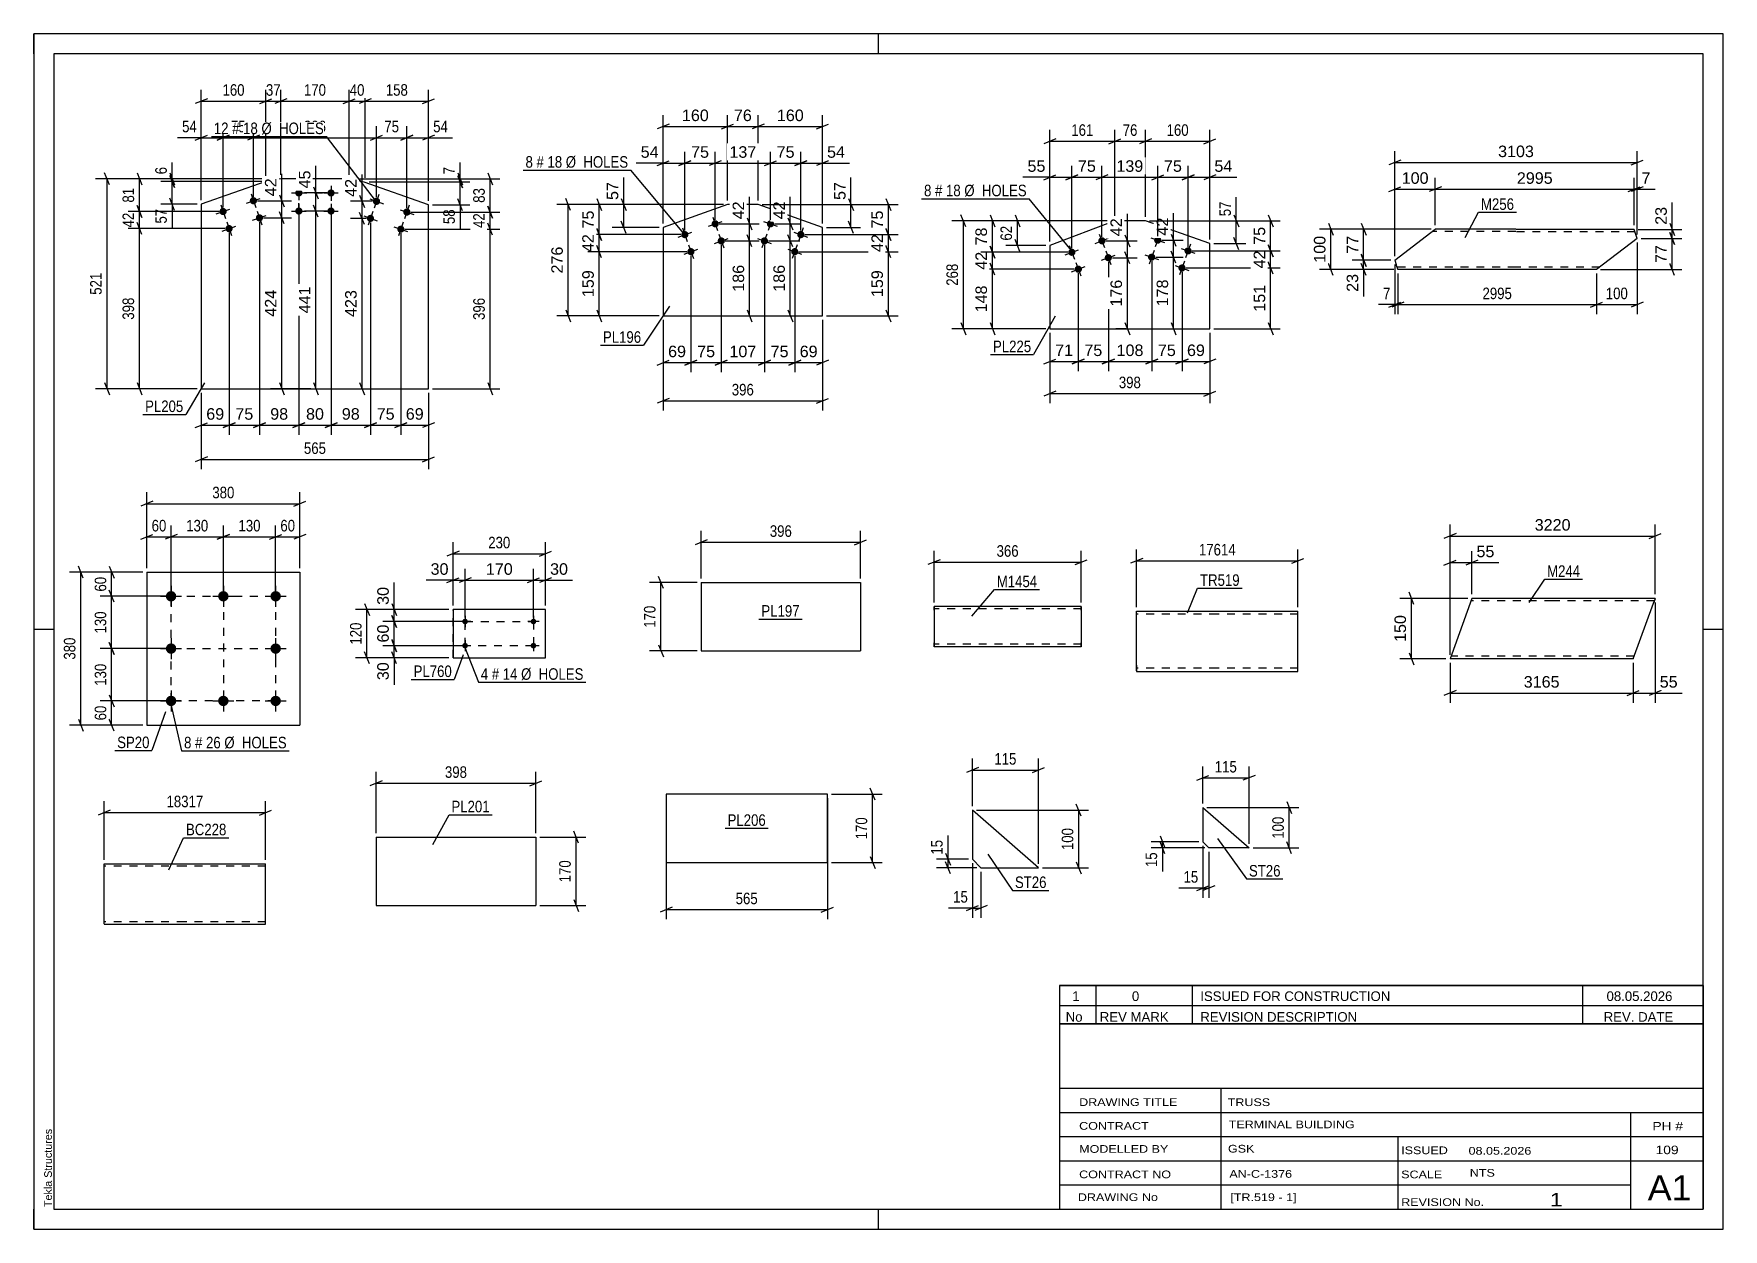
# Paper-space layout 'Layout1' of a CAD drawing. Header units: millimetres. Extents: x 0 to 420, y 0 to 297.
# The model-space entities are those that its viewports show. They can reach past a viewport. Long polylines and large blocks are cut down to what shows.
import ezdxf

# ---------------------------------------------------------------- set-up
doc = ezdxf.new("R2010")
doc.units = ezdxf.units.MM
doc.linetypes.add('DXK_LINE_DOT2', pattern=[3.9198, 1.9599, -1.9599])
doc.layers.add('Viewport layer', color=7, linetype='Continuous', plot=False)
doc.styles.add('Arial', font='ARIAL.TTF', dxfattribs={"height": 0.2})
doc.styles.add('Arial Narrow', font='ARIALN.TTF', dxfattribs={"height": 0.2})

# ---------------------------------------------------------------- blocks, each defined once
blk = doc.blocks.new('Unknown-318464376-1115')
at = {"color": 5, "linetype": 'Continuous'}
for p, q in [((420, 297), (0, 297)), ((0, 297), (0, 0)), ((0, 292), (0, 297)), ((210, 292), (210, 297)), ((420, 0), (420, 297)), ((415, 292), (5, 292)), ((5, 292), (5, 5)), ((415, 5), (415, 292)), ((5, 149), (0, 149)), ((420, 149), (415, 149)), ((0, 0), (0, 5)), ((5, 5), (415, 5)), ((210, 0), (210, 5)), ((0, 0), (420, 0))]:
    blk.add_line(p, q, dxfattribs=at)
at = {"color": 174, "linetype": 'Continuous', "style": 'Arial'}
blk.add_text('Tekla Structures', height=1.9102, rotation=90, dxfattribs=at).set_placement((4.5, 5.5))
blk = doc.blocks.new('Bolt-318464376-2735 - 2701')
at = {"linetype": 'Continuous'}
for points in [[(107.22, 150.28, -1), (107.22, 151.68, -1)], [(124.22, 150.28, -1), (124.22, 151.68, -1)], [(107.22, 144.28, -1), (107.22, 145.68, -1)], [(124.22, 144.28, -1), (124.22, 145.68, -1)]]:
    blk.add_hatch(color=1, dxfattribs=at).paths.add_polyline_path(points)
at = {"color": 1, "linetype": 'Continuous'}
for p, q in [((107.22, 152.38), (107.22, 149.58)), ((124.22, 152.38), (124.22, 149.58)), ((108.62, 150.98), (105.82, 150.98)), ((125.62, 150.98), (122.82, 150.98)), ((108.62, 144.98), (105.82, 144.98)), ((107.22, 146.38), (107.22, 143.58)), ((125.62, 144.98), (122.82, 144.98)), ((124.22, 146.38), (124.22, 143.58))]:
    blk.add_line(p, q, dxfattribs=at)
blk = doc.blocks.new('Part-318464376-2750 - 2701')
at = {"color": 2, "linetype": 'Continuous'}
for p, q in [((104.22, 153.98), (104.22, 141.98)), ((127.22, 153.98), (104.22, 153.98)), ((127.22, 141.98), (127.22, 153.98)), ((104.22, 141.98), (127.22, 141.98))]:
    blk.add_line(p, q, dxfattribs=at)
at = {"color": 7, "linetype": 'DXK_LINE_DOT2'}
for p, q in [((104.22, 141.98), (104.22, 153.98)), ((127.22, 141.98), (127.22, 153.98))]:
    blk.add_line(p, q, dxfattribs=at)
blk = doc.blocks.new('Part-318464376-2559 - 2543')
at = {"color": 2, "linetype": 'Continuous'}
for p, q in [((85.08, 97.42), (85.08, 80.42)), ((85.08, 97.42), (124.84, 97.42)), ((124.84, 97.42), (124.84, 80.42)), ((85.08, 80.42), (124.84, 80.42))]:
    blk.add_line(p, q, dxfattribs=at)
blk = doc.blocks.new('Part-318464376-2081 - 2065')
at = {"color": 2, "linetype": 'Continuous'}
for p, q in [((338.38, 240.72), (348.43, 248.46)), ((368.43, 248.45), (348.43, 248.46)), ((397.86, 248.42), (368.53, 248.42)), ((398.58, 246.15), (397.86, 248.42)), ((398.58, 246.15), (388.53, 238.42)), ((338.38, 240.72), (338.72, 239.66)), ((338.99, 238.81), (338.72, 239.66)), ((339.07, 238.55), (338.99, 238.81)), ((339.1, 238.46), (339.07, 238.55)), ((368.43, 238.45), (339.1, 238.46)), ((388.53, 238.42), (368.53, 238.42))]:
    blk.add_line(p, q, dxfattribs=at)
at = {"color": 7, "linetype": 'DXK_LINE_DOT2'}
for p, q in [((368.43, 247.85), (347.65, 247.86)), ((398.05, 247.82), (368.53, 247.82)), ((338.86, 239.2), (338.72, 239.66)), ((338.99, 238.81), (338.89, 239.1)), ((368.43, 239.05), (338.91, 239.06)), ((389.31, 239.02), (368.53, 239.02))]:
    blk.add_line(p, q, dxfattribs=at)
blk = doc.blocks.new('Part-318464376-2372 - 2350')
at = {"color": 2, "linetype": 'Continuous'}
for p, q in [((17.52, 75.87), (17.52, 90.78)), ((17.52, 90.78), (37.52, 90.78)), ((37.62, 90.78), (57.62, 90.78)), ((57.62, 75.78), (57.62, 90.78)), ((17.52, 75.87), (17.52, 75.78)), ((17.52, 75.78), (37.52, 75.78)), ((37.62, 75.78), (57.62, 75.78))]:
    blk.add_line(p, q, dxfattribs=at)
at = {"color": 7, "linetype": 'DXK_LINE_DOT2'}
for p, q in [((37.52, 90.18), (17.52, 90.18)), ((57.62, 90.18), (37.62, 90.18)), ((17.52, 76.38), (17.52, 76.42)), ((37.52, 76.38), (17.52, 76.38)), ((57.62, 76.38), (37.62, 76.38)), ((57.62, 76.38), (57.62, 76.42))]:
    blk.add_line(p, q, dxfattribs=at)
blk = doc.blocks.new('Part-318464376-2685 - 2669')
at = {"color": 2, "linetype": 'Continuous'}
for p, q in [((223.8, 154.73), (223.8, 154.73)), ((260.4, 154.73), (223.8, 154.73)), ((223.8, 154.64), (223.8, 154.73)), ((223.8, 154.38), (223.8, 154.64)), ((223.8, 153.99), (223.8, 154.38)), ((223.8, 153.99), (223.8, 145.47)), ((260.4, 154.73), (260.4, 154.64)), ((260.4, 154.64), (260.4, 154.38)), ((260.4, 154.38), (260.4, 153.99)), ((260.4, 153.99), (260.4, 145.47)), ((223.8, 145.08), (223.8, 145.47)), ((223.8, 144.82), (223.8, 145.08)), ((223.8, 144.73), (223.8, 144.82)), ((223.8, 144.73), (223.8, 144.73)), ((260.4, 144.73), (223.8, 144.73)), ((260.4, 145.47), (260.4, 145.08)), ((260.4, 145.08), (260.4, 144.82)), ((260.4, 144.82), (260.4, 144.73))]:
    blk.add_line(p, q, dxfattribs=at)
at = {"color": 7, "linetype": 'DXK_LINE_DOT2'}
for p, q in [((223.8, 154.73), (223.8, 154.73)), ((223.8, 154.73), (223.8, 154.64)), ((223.8, 154.64), (223.8, 154.38)), ((223.8, 154.38), (223.8, 154.13)), ((223.8, 154.13), (223.8, 145.38)), ((223.8, 154.13), (223.8, 154.13)), ((260.4, 154.13), (223.8, 154.13)), ((223.8, 154.08), (223.8, 154.13)), ((223.8, 154.08), (223.8, 154.13)), ((223.8, 154.08), (223.8, 145.7)), ((223.8, 153.99), (223.8, 154.08)), ((223.8, 153.95), (223.8, 153.99)), ((223.8, 153.76), (223.8, 153.95)), ((223.8, 153.76), (223.8, 145.51)), ((260.4, 154.64), (260.4, 154.73)), ((260.4, 154.38), (260.4, 154.64)), ((260.4, 154.13), (260.4, 154.38)), ((260.4, 154.13), (260.4, 145.38)), ((260.4, 154.08), (260.4, 154.13)), ((260.4, 154.08), (260.4, 154.13)), ((260.4, 154.08), (260.4, 145.7)), ((260.4, 153.99), (260.4, 154.08)), ((260.4, 153.95), (260.4, 153.99)), ((260.4, 153.76), (260.4, 153.95)), ((260.4, 153.76), (260.4, 145.51)), ((223.8, 145.51), (223.8, 145.7)), ((223.8, 145.38), (223.8, 145.51)), ((223.8, 145.51), (223.8, 145.38)), ((223.8, 145.33), (223.8, 145.38)), ((223.8, 145.38), (223.8, 145.33)), ((223.8, 145.38), (223.8, 145.08)), ((223.8, 145.33), (223.8, 145.33)), ((260.4, 145.33), (223.8, 145.33)), ((223.8, 145.08), (223.8, 144.82)), ((223.8, 144.82), (223.8, 144.73)), ((223.8, 144.73), (223.8, 144.73)), ((260.4, 145.51), (260.4, 145.7)), ((260.4, 145.38), (260.4, 145.51)), ((260.4, 145.51), (260.4, 145.38)), ((260.4, 145.33), (260.4, 145.38)), ((260.4, 145.38), (260.4, 145.33)), ((260.4, 145.08), (260.4, 145.38)), ((260.4, 144.82), (260.4, 145.08)), ((260.4, 144.73), (260.4, 144.82))]:
    blk.add_line(p, q, dxfattribs=at)
blk = doc.blocks.new('Bolt-318464376-2427 - 2393')
at = {"linetype": 'Continuous'}
for points in [[(34.13, 158.55, -1), (34.13, 155.95, -1)], [(47.13, 158.55, -1), (47.13, 155.95, -1)], [(60.13, 158.55, -1), (60.13, 155.95, -1)], [(34.13, 145.55, -1), (34.13, 142.95, -1)], [(60.13, 145.55, -1), (60.13, 142.95, -1)], [(34.13, 132.55, -1), (34.13, 129.95, -1)], [(47.13, 132.55, -1), (47.13, 129.95, -1)], [(60.13, 132.55, -1), (60.13, 129.95, -1)]]:
    blk.add_hatch(color=1, dxfattribs=at).paths.add_polyline_path(points)
at = {"color": 1, "linetype": 'Continuous'}
for p, q in [((34.13, 159.85), (34.13, 154.65)), ((47.13, 159.85), (47.13, 154.65)), ((60.13, 159.85), (60.13, 154.65)), ((31.53, 157.25), (36.73, 157.25)), ((44.53, 157.25), (49.73, 157.25)), ((57.53, 157.25), (62.73, 157.25)), ((31.53, 144.25), (36.73, 144.25)), ((34.13, 146.85), (34.13, 141.65)), ((57.53, 144.25), (62.73, 144.25)), ((60.13, 146.85), (60.13, 141.65)), ((31.53, 131.25), (36.73, 131.25)), ((34.13, 133.85), (34.13, 128.65)), ((44.53, 131.25), (49.73, 131.25)), ((47.13, 133.85), (47.13, 128.65)), ((57.53, 131.25), (62.73, 131.25)), ((60.13, 133.85), (60.13, 128.65))]:
    blk.add_line(p, q, dxfattribs=at)
blk = doc.blocks.new('Part-318464376-2442 - 2393')
at = {"color": 2, "linetype": 'Continuous'}
for p, q in [((28.13, 163.25), (28.13, 125.25)), ((28.13, 163.25), (66.13, 163.25)), ((66.13, 163.25), (66.13, 125.25)), ((28.13, 125.25), (66.13, 125.25))]:
    blk.add_line(p, q, dxfattribs=at)
blk = doc.blocks.new('Part-318464376-2641 - 2627')
at = {"color": 2, "linetype": 'Continuous'}
for p, q in [((177.18, 108.11), (157.18, 108.11)), ((157.18, 108.11), (157.18, 91.11)), ((197.28, 108.11), (177.28, 108.11)), ((197.28, 91.11), (197.28, 108.11)), ((157.18, 91.11), (177.18, 91.11)), ((177.28, 91.11), (197.28, 91.11))]:
    blk.add_line(p, q, dxfattribs=at)
blk = doc.blocks.new('Part-318464376-2600 - 2586')
at = {"color": 2, "linetype": 'Continuous'}
for p, q in [((165.91, 160.67), (165.91, 143.67)), ((165.91, 160.67), (205.54, 160.67)), ((205.54, 160.67), (205.54, 143.67)), ((165.91, 143.67), (205.54, 143.67))]:
    blk.add_line(p, q, dxfattribs=at)
blk = doc.blocks.new('Part-318464376-2871 - 2849')
at = {"color": 2, "linetype": 'Continuous'}
for p, q in [((274.18, 140.17), (274.18, 153.57)), ((274.18, 153.57), (294.18, 153.57)), ((294.28, 153.57), (314.28, 153.57)), ((314.28, 138.57), (314.28, 153.57)), ((274.18, 140.17), (274.18, 138.57)), ((274.18, 138.57), (294.18, 138.57)), ((294.28, 138.57), (314.28, 138.57))]:
    blk.add_line(p, q, dxfattribs=at)
at = {"color": 7, "linetype": 'DXK_LINE_DOT2'}
for p, q in [((294.18, 152.77), (274.18, 152.77)), ((314.28, 152.77), (294.28, 152.77)), ((274.18, 138.69), (274.18, 140.17)), ((274.18, 139.37), (274.18, 139.43)), ((294.18, 139.37), (274.18, 139.37)), ((314.28, 139.37), (294.28, 139.37)), ((314.28, 139.37), (314.28, 139.43))]:
    blk.add_line(p, q, dxfattribs=at)
blk = doc.blocks.new('Part-318464376-2918 - 2892')
at = {"color": 2, "linetype": 'Continuous'}
for p, q in [((268.74, 250.54), (252.61, 244.38)), ((276.35, 250.54), (268.74, 250.54)), ((292.37, 244.86), (276.35, 250.54)), ((252.61, 244.38), (252.61, 223.74)), ((292.37, 223.74), (292.37, 244.86)), ((252.61, 223.74), (292.37, 223.74))]:
    blk.add_line(p, q, dxfattribs=at)
blk = doc.blocks.new('Bolt-318464376-2898 - 2892')
at = {"linetype": 'Continuous'}
for points in [[(280.27, 245.44, -1), (278.57, 246.04, -1)], [(287.81, 242.77, -1), (286.11, 243.37, -1)], [(278.76, 241.2, -1), (277.07, 241.8, -1)], [(286.3, 238.52, -1), (284.61, 239.13, -1)]]:
    blk.add_hatch(color=1, dxfattribs=at).paths.add_polyline_path(points)
at = {"color": 1, "linetype": 'Continuous'}
for p, q in [((277.72, 246.34), (281.12, 245.14)), ((280.02, 247.44), (278.82, 244.04)), ((285.26, 243.67), (288.66, 242.46)), ((287.56, 244.76), (286.36, 241.37)), ((276.22, 242.1), (279.61, 240.9)), ((278.52, 243.2), (277.31, 239.8)), ((283.76, 239.43), (287.15, 238.22)), ((286.06, 240.52), (284.85, 237.13))]:
    blk.add_line(p, q, dxfattribs=at)
blk = doc.blocks.new('Bolt-318464376-2903 - 2892')
at = {"linetype": 'Continuous'}
for points in [[(258.9, 243.04, -1), (257.22, 242.4, -1)], [(266.38, 245.89, -1), (264.7, 245.25, -1)], [(260.51, 238.84, -1), (258.83, 238.19, -1)], [(267.98, 241.69, -1), (266.3, 241.05, -1)]]:
    blk.add_hatch(color=1, dxfattribs=at).paths.add_polyline_path(points)
at = {"color": 1, "linetype": 'Continuous'}
for p, q in [((257.42, 244.4), (258.71, 241.04)), ((263.86, 244.93), (267.22, 246.22)), ((264.89, 247.26), (266.18, 243.89)), ((256.38, 242.08), (259.75, 243.36)), ((259.03, 240.2), (260.31, 236.83)), ((265.46, 240.73), (268.82, 242.01)), ((266.5, 243.05), (267.79, 239.69)), ((257.99, 237.87), (261.35, 239.16))]:
    blk.add_line(p, q, dxfattribs=at)
blk = doc.blocks.new('Bolt-318464376-3178 - 3172')
at = {"linetype": 'Continuous'}
for points in [[(183.99, 249.49, -1), (182.29, 250.09, -1)], [(191.53, 246.81, -1), (189.83, 247.41, -1)], [(182.48, 245.24, -1), (180.79, 245.85, -1)], [(190.02, 242.57, -1), (188.33, 243.17, -1)]]:
    blk.add_hatch(color=1, dxfattribs=at).paths.add_polyline_path(points)
at = {"color": 1, "linetype": 'Continuous'}
for p, q in [((181.44, 250.39), (184.83, 249.18)), ((183.74, 251.48), (182.54, 248.09)), ((191.28, 248.81), (190.08, 245.42)), ((179.94, 246.15), (183.33, 244.94)), ((182.24, 247.24), (181.03, 243.85)), ((189.78, 244.57), (188.57, 241.17)), ((188.98, 247.71), (192.37, 246.51)), ((187.48, 243.47), (190.87, 242.27))]:
    blk.add_line(p, q, dxfattribs=at)
blk = doc.blocks.new('Bolt-318464376-3183 - 3172')
at = {"linetype": 'Continuous'}
for points in [[(162.71, 247.41, -1), (161.02, 246.81, -1)], [(170.25, 250.09, -1), (168.56, 249.49, -1)], [(164.22, 243.17, -1), (162.52, 242.57, -1)], [(171.76, 245.85, -1), (170.06, 245.24, -1)]]:
    blk.add_hatch(color=1, dxfattribs=at).paths.add_polyline_path(points)
at = {"color": 1, "linetype": 'Continuous'}
for p, q in [((161.26, 248.81), (162.47, 245.42)), ((167.71, 249.18), (171.1, 250.39)), ((168.8, 251.48), (170.01, 248.09)), ((160.17, 246.51), (163.56, 247.71)), ((162.77, 244.57), (163.97, 241.17)), ((169.21, 244.94), (172.6, 246.15)), ((170.31, 247.24), (171.51, 243.85)), ((161.67, 242.27), (165.07, 243.47))]:
    blk.add_line(p, q, dxfattribs=at)
blk = doc.blocks.new('Part-318464376-3198 - 3172')
at = {"color": 2, "linetype": 'Continuous'}
for p, q in [((172.48, 254.59), (156.45, 248.91)), ((180.07, 254.59), (172.48, 254.59)), ((196.09, 248.91), (180.07, 254.59)), ((156.45, 248.91), (156.45, 226.96)), ((196.09, 226.96), (196.09, 248.91)), ((156.45, 226.96), (196.09, 226.96))]:
    blk.add_line(p, q, dxfattribs=at)
blk = doc.blocks.new('Part-318464376-3472 - 3456')
at = {"color": 2, "linetype": 'Continuous'}
for p, q in [((233.34, 104.08), (233.34, 91.94)), ((249.77, 89.79), (233.34, 104.08)), ((233.34, 91.94), (235.48, 89.79)), ((235.48, 89.79), (249.77, 89.79))]:
    blk.add_line(p, q, dxfattribs=at)
blk = doc.blocks.new('Part-318464376-1975 - 1959')
at = {"color": 2, "linetype": 'Continuous'}
for p, q in [((357.53, 156.74), (352.08, 141.74)), ((377.53, 156.74), (357.53, 156.74)), ((403.09, 156.74), (377.63, 156.74)), ((397.63, 141.74), (402.66, 155.54)), ((403.06, 156.65), (402.66, 155.54)), ((403.09, 156.74), (403.06, 156.65)), ((377.53, 141.74), (352.08, 141.74)), ((397.63, 141.74), (377.63, 141.74))]:
    blk.add_line(p, q, dxfattribs=at)
at = {"color": 7, "linetype": 'DXK_LINE_DOT2'}
for p, q in [((377.53, 156.14), (357.32, 156.14)), ((402.88, 156.14), (377.63, 156.14)), ((402.66, 155.54), (402.97, 156.39)), ((377.53, 142.34), (352.29, 142.34)), ((397.85, 142.34), (377.63, 142.34)), ((397.67, 141.83), (397.63, 141.74))]:
    blk.add_line(p, q, dxfattribs=at)
blk = doc.blocks.new('Bolt-318464376-1248 - 1207')
at = {"linetype": 'Continuous'}
for points in [[(66.8, 257.46, -1), (65, 257.46, -1)], [(74.8, 257.46, -1), (73, 257.46, -1)], [(66.8, 252.96, -1), (65, 252.96, -1)], [(74.8, 252.96, -1), (73, 252.96, -1)]]:
    blk.add_hatch(color=1, dxfattribs=at).paths.add_polyline_path(points)
at = {"color": 1, "linetype": 'Continuous'}
for p, q in [((64.1, 257.46), (67.7, 257.46)), ((65.9, 259.26), (65.9, 255.66)), ((72.1, 257.46), (75.7, 257.46)), ((73.9, 259.26), (73.9, 255.66)), ((64.1, 252.96), (67.7, 252.96)), ((65.9, 254.76), (65.9, 251.16)), ((72.1, 252.96), (75.7, 252.96)), ((73.9, 254.76), (73.9, 251.16))]:
    blk.add_line(p, q, dxfattribs=at)
blk = doc.blocks.new('Bolt-318464376-1243 - 1207')
at = {"linetype": 'Continuous'}
for points in [[(55.45, 255.82, -1), (53.75, 255.22, -1)], [(47.91, 253.14, -1), (46.21, 252.54, -1)], [(56.95, 251.58, -1), (55.25, 250.98, -1)], [(49.41, 248.9, -1), (47.71, 248.3, -1)]]:
    blk.add_hatch(color=1, dxfattribs=at).paths.add_polyline_path(points)
at = {"color": 1, "linetype": 'Continuous'}
for p, q in [((54, 257.21), (55.2, 253.82)), ((45.36, 252.24), (48.75, 253.44)), ((46.46, 254.54), (47.66, 251.15)), ((52.9, 254.92), (56.29, 256.12)), ((55.5, 252.97), (56.7, 249.58)), ((46.87, 248), (50.26, 249.2)), ((47.96, 250.3), (49.16, 246.91)), ((54.41, 250.67), (57.8, 251.88))]:
    blk.add_line(p, q, dxfattribs=at)
blk = doc.blocks.new('Bolt-318464376-1253 - 1207')
at = {"linetype": 'Continuous'}
for points in [[(86.06, 255.08, -1), (84.36, 255.68, -1)], [(84.55, 250.84, -1), (82.86, 251.44, -1)], [(93.6, 252.4, -1), (91.9, 253, -1)], [(92.09, 248.16, -1), (90.4, 248.76, -1)]]:
    blk.add_hatch(color=1, dxfattribs=at).paths.add_polyline_path(points)
at = {"color": 1, "linetype": 'Continuous'}
for p, q in [((85.81, 257.07), (84.61, 253.68)), ((84.31, 252.83), (83.1, 249.44)), ((83.51, 255.98), (86.91, 254.78)), ((91.05, 253.3), (94.45, 252.1)), ((93.35, 254.4), (92.15, 251.01)), ((82.01, 251.74), (85.4, 250.53)), ((89.55, 249.06), (92.94, 247.86)), ((91.85, 250.16), (90.64, 246.77))]:
    blk.add_line(p, q, dxfattribs=at)
blk = doc.blocks.new('Part-318464376-1268 - 1207')
at = {"color": 2, "linetype": 'Continuous'}
for p, q in [((61.4, 260.96), (57.67, 260.32)), ((78.4, 260.96), (61.4, 260.96)), ((82.14, 260.18), (78.4, 260.96)), ((57.67, 260.32), (41.65, 254.64)), ((98.16, 254.5), (82.14, 260.18)), ((41.65, 254.64), (41.65, 208.83)), ((98.16, 208.83), (98.16, 254.5)), ((41.65, 208.83), (98.16, 208.83))]:
    blk.add_line(p, q, dxfattribs=at)
blk = doc.blocks.new('Part-318464376-4204 - 4188')
at = {"color": 2, "linetype": 'Continuous'}
for p, q in [((290.61, 104.75), (290.61, 96.25)), ((290.61, 104.75), (302.11, 94.75)), ((290.61, 96.25), (292.11, 94.75)), ((302.11, 94.75), (292.11, 94.75))]:
    blk.add_line(p, q, dxfattribs=at)
blk = doc.blocks.new('Rectangle-318464376-2835 - 2701')
at = {"color": 1, "linetype": 'DXK_LINE_DOT2'}
blk.add_lwpolyline([(107.22, 150.98), (124.22, 150.98), (124.22, 144.98), (107.22, 144.98), (107.22, 150.98)], close=True, dxfattribs=at)
blk = doc.blocks.new('Rectangle-318464376-2529 - 2393')
at = {"color": 1, "linetype": 'DXK_LINE_DOT2'}
blk.add_lwpolyline([(34.13, 157.25), (60.13, 157.25), (60.13, 131.25), (34.13, 131.25), (34.13, 157.25)], close=True, dxfattribs=at)
blk = doc.blocks.new('Rectangle-318464376-1609 - 1207')
at = {"color": 1, "linetype": 'DXK_LINE_DOT2'}
blk.add_lwpolyline([(65.9, 257.46), (73.9, 257.46), (73.9, 252.96), (65.9, 252.96), (65.9, 257.46)], close=True, dxfattribs=at)
blk = doc.blocks.new('Line-318464376-2515 - 2393')
at = {"color": 1, "linetype": 'DXK_LINE_DOT2'}
blk.add_line((47.13, 157.25), (47.13, 131.25), dxfattribs=at)
blk = doc.blocks.new('Line-318464376-2522 - 2393')
at = {"color": 1, "linetype": 'DXK_LINE_DOT2'}
blk.add_line((34.13, 144.25), (60.13, 144.25), dxfattribs=at)
blk = doc.blocks.new('StraightDimension-318464376-2762 - 2701')
at = {"color": 7, "linetype": 'Continuous'}
for p, q in [((89, 152.48), (90.2, 149.48)), ((106.22, 150.98), (86.75, 150.98)), ((89.6, 144.98), (89.6, 150.98)), ((106.22, 144.98), (86.75, 144.98)), ((90.2, 143.48), (89, 146.48))]:
    blk.add_line(p, q, dxfattribs=at)
at = {"color": 0}
blk.add_wipeout([(88.85, 150.81), (84.65, 150.81), (84.65, 145.16), (88.85, 145.16)], dxfattribs=at)
at = {"color": 3, "style": 'Arial'}
blk.add_text('60', height=2.865, rotation=90.0002, dxfattribs=at).set_placement((88.25, 145.76))
blk = doc.blocks.new('StraightDimension-318464376-2814 - 2701')
at = {"color": 7, "linetype": 'Continuous'}
for p, q in [((82.23, 155.48), (83.43, 152.48)), ((103.22, 153.98), (79.98, 153.98)), ((82.83, 141.98), (82.83, 153.98)), ((83.43, 140.48), (82.23, 143.48)), ((103.22, 141.98), (79.98, 141.98))]:
    blk.add_line(p, q, dxfattribs=at)
at = {"color": 0}
blk.add_wipeout([(82.08, 151.33), (77.88, 151.33), (77.88, 144.64), (82.08, 144.64)], dxfattribs=at)
at = {"color": 3, "style": 'Arial Narrow'}
blk.add_text('120', height=2.863, rotation=90.0002, dxfattribs=at).set_placement((81.48, 145.24))
blk = doc.blocks.new('StraightDimension-318464376-2772 - 2701')
at = {"color": 7, "linetype": 'Continuous'}
for p, q in [((106.22, 144.98), (86.75, 144.98)), ((89, 146.48), (90.2, 143.48)), ((90.2, 140.48), (89, 143.48)), ((89.6, 141.98), (89.6, 144.98)), ((103.22, 141.98), (86.75, 141.98))]:
    blk.add_line(p, q, dxfattribs=at)
at = {"color": 0}
blk.add_wipeout([(88.85, 141.46), (84.65, 141.46), (84.65, 135.81), (88.85, 135.81)], dxfattribs=at)
at = {"color": 7, "linetype": 'Continuous'}
blk.add_line((89.6, 141.98), (89.6, 135.29), dxfattribs=at)
blk.add_line((89.6, 141.98), (89.6, 135.29), dxfattribs=at)
at = {"color": 3, "style": 'Arial'}
blk.add_text('30', height=2.865, rotation=90.0002, dxfattribs=at).set_placement((88.25, 136.41))
blk = doc.blocks.new('StraightDimension-318464376-2752 - 2701')
at = {"color": 7, "linetype": 'Continuous'}
for p, q in [((89, 155.48), (90.2, 152.48)), ((103.22, 153.98), (86.75, 153.98)), ((90.2, 149.48), (89, 152.48)), ((89.6, 150.98), (89.6, 153.98)), ((106.22, 150.98), (86.75, 150.98))]:
    blk.add_line(p, q, dxfattribs=at)
at = {"color": 0}
blk.add_wipeout([(88.85, 160.16), (84.65, 160.16), (84.65, 154.51), (88.85, 154.51)], dxfattribs=at)
at = {"color": 7, "linetype": 'Continuous'}
blk.add_line((89.6, 153.98), (89.6, 160.68), dxfattribs=at)
blk.add_line((89.6, 153.98), (89.6, 160.68), dxfattribs=at)
at = {"color": 3, "style": 'Arial'}
blk.add_text('30', height=2.865, rotation=90.0002, dxfattribs=at).set_placement((88.25, 155.11))
blk = doc.blocks.new('StraightDimension-318464376-2783 - 2701')
at = {"color": 7, "linetype": 'Continuous'}
for p, q in [((104.22, 154.98), (104.22, 164.09)), ((107.22, 151.98), (107.22, 164.09)), ((102.72, 160.64), (105.72, 161.84)), ((104.22, 161.24), (107.22, 161.24)), ((108.72, 161.84), (105.72, 160.64))]:
    blk.add_line(p, q, dxfattribs=at)
at = {"color": 0}
blk.add_wipeout([(103.7, 161.99), (103.7, 166.19), (98.05, 166.19), (98.05, 161.99)], dxfattribs=at)
at = {"color": 7, "linetype": 'Continuous'}
blk.add_line((104.22, 161.24), (97.52, 161.24), dxfattribs=at)
blk.add_line((104.22, 161.24), (97.52, 161.24), dxfattribs=at)
at = {"color": 3, "style": 'Arial'}
blk.add_text('30', height=2.865, dxfattribs=at).set_placement((98.65, 162.59))
blk = doc.blocks.new('StraightDimension-318464376-2793 - 2701')
at = {"color": 7, "linetype": 'Continuous'}
for p, q in [((107.22, 151.98), (107.22, 164.09)), ((124.22, 151.98), (124.22, 164.09)), ((108.72, 161.84), (105.72, 160.64)), ((107.22, 161.24), (124.22, 161.24)), ((122.72, 160.64), (125.72, 161.84))]:
    blk.add_line(p, q, dxfattribs=at)
at = {"color": 0}
blk.add_wipeout([(119.66, 161.99), (119.66, 166.19), (111.79, 166.19), (111.79, 161.99)], dxfattribs=at)
at = {"color": 3, "style": 'Arial'}
blk.add_text('170', height=2.865, dxfattribs=at).set_placement((112.39, 162.59))
blk = doc.blocks.new('StraightDimension-318464376-2803 - 2701')
at = {"color": 7, "linetype": 'Continuous'}
for p, q in [((124.22, 151.98), (124.22, 164.09)), ((127.22, 154.98), (127.22, 164.09)), ((122.72, 160.64), (125.72, 161.84)), ((124.22, 161.24), (127.22, 161.24)), ((128.72, 161.84), (125.72, 160.64))]:
    blk.add_line(p, q, dxfattribs=at)
at = {"color": 0}
blk.add_wipeout([(133.39, 161.99), (133.39, 166.19), (127.75, 166.19), (127.75, 161.99)], dxfattribs=at)
at = {"color": 7, "linetype": 'Continuous'}
blk.add_line((127.22, 161.24), (133.92, 161.24), dxfattribs=at)
blk.add_line((127.22, 161.24), (133.92, 161.24), dxfattribs=at)
at = {"color": 3, "style": 'Arial'}
blk.add_text('30', height=2.865, dxfattribs=at).set_placement((128.35, 162.59))
blk = doc.blocks.new('StraightDimension-318464376-2825 - 2701')
at = {"color": 7, "linetype": 'Continuous'}
for p, q in [((105.72, 168.42), (102.72, 167.22)), ((104.22, 154.98), (104.22, 170.67)), ((125.72, 167.22), (128.72, 168.42)), ((127.22, 154.98), (127.22, 170.67)), ((104.22, 167.82), (127.22, 167.82))]:
    blk.add_line(p, q, dxfattribs=at)
at = {"color": 0}
blk.add_wipeout([(119.06, 168.57), (119.06, 172.77), (112.38, 172.77), (112.38, 168.57)], dxfattribs=at)
at = {"color": 3, "style": 'Arial Narrow'}
blk.add_text('230', height=2.863, dxfattribs=at).set_placement((112.98, 169.17))
blk = doc.blocks.new('StraightDimension-318464376-2561 - 2543')
at = {"color": 7, "linetype": 'Continuous'}
for p, q in [((125.84, 97.42), (137.24, 97.42)), ((135.44, 95.92), (134.24, 98.92)), ((134.84, 80.42), (134.84, 97.42)), ((125.84, 80.42), (137.24, 80.42)), ((134.24, 81.92), (135.44, 78.92))]:
    blk.add_line(p, q, dxfattribs=at)
at = {"color": 0}
blk.add_wipeout([(134.09, 92.27), (129.89, 92.27), (129.89, 85.58), (134.09, 85.58)], dxfattribs=at)
at = {"color": 3, "style": 'Arial Narrow'}
blk.add_text('170', height=2.863, rotation=90.0002, dxfattribs=at).set_placement((133.49, 86.18))
blk = doc.blocks.new('StraightDimension-318464376-2572 - 2543')
at = {"color": 7, "linetype": 'Continuous'}
for p, q in [((85.08, 98.42), (85.08, 113.64)), ((124.84, 98.42), (124.84, 113.64)), ((86.58, 111.39), (83.58, 110.19)), ((85.08, 110.79), (124.84, 110.79)), ((123.34, 110.19), (126.34, 111.39))]:
    blk.add_line(p, q, dxfattribs=at)
at = {"color": 0}
blk.add_wipeout([(108.3, 111.54), (108.3, 115.74), (101.62, 115.74), (101.62, 111.54)], dxfattribs=at)
at = {"color": 3, "style": 'Arial Narrow'}
blk.add_text('398', height=2.863, dxfattribs=at).set_placement((102.22, 112.14))
blk = doc.blocks.new('StraightDimension-318464376-2117 - 2065')
at = {"color": 7, "linetype": 'Continuous'}
for p, q in [((338.38, 241.72), (338.38, 261.23)), ((348.43, 249.46), (348.43, 261.23)), ((336.88, 257.78), (339.88, 258.98)), ((338.38, 258.38), (348.43, 258.38)), ((349.93, 258.98), (346.93, 257.78))]:
    blk.add_line(p, q, dxfattribs=at)
at = {"color": 0}
blk.add_wipeout([(347.34, 259.13), (347.34, 263.33), (339.47, 263.33), (339.47, 259.13)], dxfattribs=at)
at = {"color": 3, "style": 'Arial'}
blk.add_text('100', height=2.865, dxfattribs=at).set_placement((340.07, 259.73))
blk = doc.blocks.new('StraightDimension-318464376-2084 - 2065')
at = {"color": 7, "linetype": 'Continuous'}
for p, q in [((347.43, 248.46), (319.61, 248.46)), ((321.86, 249.96), (323.06, 246.96)), ((322.46, 238.46), (322.46, 248.46)), ((323.06, 236.96), (321.86, 239.96)), ((338.1, 238.46), (319.61, 238.46))]:
    blk.add_line(p, q, dxfattribs=at)
at = {"color": 0}
blk.add_wipeout([(321.71, 247.39), (317.51, 247.39), (317.51, 239.52), (321.71, 239.52)], dxfattribs=at)
at = {"color": 3, "style": 'Arial'}
blk.add_text('100', height=2.865, rotation=90.0002, dxfattribs=at).set_placement((321.11, 240.12))
blk = doc.blocks.new('StraightDimension-318464376-2158 - 2065')
at = {"color": 7, "linetype": 'Continuous'}
for p, q in [((397.86, 249.42), (397.86, 261.23)), ((398.58, 247.15), (398.58, 261.23)), ((396.36, 257.78), (399.36, 258.98)), ((400.08, 258.98), (397.08, 257.78)), ((397.86, 258.38), (398.58, 258.38))]:
    blk.add_line(p, q, dxfattribs=at)
at = {"color": 0}
blk.add_wipeout([(402.53, 259.13), (402.53, 263.33), (399.1, 263.33), (399.1, 259.13)], dxfattribs=at)
at = {"color": 7, "linetype": 'Continuous'}
blk.add_line((398.58, 258.38), (403.05, 258.38), dxfattribs=at)
blk.add_line((398.58, 258.38), (403.05, 258.38), dxfattribs=at)
at = {"color": 3, "style": 'Arial'}
blk.add_text('7', height=2.87, dxfattribs=at).set_placement((399.7, 259.73))
blk = doc.blocks.new('StraightDimension-318464376-2134 - 2065')
at = {"color": 7, "linetype": 'Continuous'}
for p, q in [((348.43, 249.46), (348.43, 261.23)), ((397.86, 249.42), (397.86, 261.23)), ((349.93, 258.98), (346.93, 257.78)), ((348.43, 258.38), (397.86, 258.38)), ((396.36, 257.78), (399.36, 258.98))]:
    blk.add_line(p, q, dxfattribs=at)
at = {"color": 0}
blk.add_wipeout([(378.19, 259.13), (378.19, 263.33), (368.1, 263.33), (368.1, 259.13)], dxfattribs=at)
at = {"color": 3, "style": 'Arial'}
blk.add_text('2995', height=2.865, dxfattribs=at).set_placement((368.7, 259.73))
blk = doc.blocks.new('StraightDimension-318464376-2200 - 2065')
at = {"color": 7, "linetype": 'Continuous'}
for p, q in [((347.43, 248.46), (327.75, 248.46)), ((330, 249.96), (331.2, 246.96)), ((330.6, 240.72), (330.6, 248.46)), ((337.38, 240.72), (327.75, 240.72)), ((331.2, 239.22), (330, 242.22))]:
    blk.add_line(p, q, dxfattribs=at)
at = {"color": 0}
blk.add_wipeout([(329.85, 247.41), (325.65, 247.41), (325.65, 241.76), (329.85, 241.76)], dxfattribs=at)
at = {"color": 3, "style": 'Arial'}
blk.add_text('77', height=2.865, rotation=90.0002, dxfattribs=at).set_placement((329.25, 242.36))
blk = doc.blocks.new('StraightDimension-318464376-2176 - 2065')
at = {"color": 7, "linetype": 'Continuous'}
for p, q in [((337.38, 240.72), (327.75, 240.72)), ((330, 242.22), (331.2, 239.22)), ((331.2, 236.96), (330, 239.96)), ((330.6, 238.46), (330.6, 240.72)), ((338.1, 238.46), (327.75, 238.46))]:
    blk.add_line(p, q, dxfattribs=at)
at = {"color": 0}
blk.add_wipeout([(329.85, 237.93), (325.65, 237.93), (325.65, 232.29), (329.85, 232.29)], dxfattribs=at)
at = {"color": 7, "linetype": 'Continuous'}
blk.add_line((330.6, 238.46), (330.6, 231.76), dxfattribs=at)
blk.add_line((330.6, 238.46), (330.6, 231.76), dxfattribs=at)
at = {"color": 3, "style": 'Arial'}
blk.add_text('23', height=2.865, rotation=90.0002, dxfattribs=at).set_placement((329.25, 232.89))
blk = doc.blocks.new('StraightDimension-318464376-2225 - 2065')
at = {"color": 7, "linetype": 'Continuous'}
for p, q in [((339.88, 265.61), (336.88, 264.41)), ((338.38, 241.72), (338.38, 267.86)), ((338.38, 265.01), (398.58, 265.01)), ((397.08, 264.41), (400.08, 265.61)), ((398.58, 247.15), (398.58, 267.86))]:
    blk.add_line(p, q, dxfattribs=at)
at = {"color": 0}
blk.add_wipeout([(373.53, 265.76), (373.53, 269.96), (363.43, 269.96), (363.43, 265.76)], dxfattribs=at)
at = {"color": 3, "style": 'Arial'}
blk.add_text('3103', height=2.865, dxfattribs=at).set_placement((364.03, 266.36))
blk = doc.blocks.new('StraightDimension-318464376-5816 - 2065')
at = {"color": 7, "linetype": 'Continuous'}
for p, q in [((398.86, 248.42), (409.73, 248.42)), ((406.73, 249.92), (407.93, 246.92)), ((407.33, 246.15), (407.33, 248.42)), ((399.58, 246.15), (409.73, 246.15)), ((407.93, 244.65), (406.73, 247.65))]:
    blk.add_line(p, q, dxfattribs=at)
at = {"color": 0}
blk.add_wipeout([(406.58, 254.59), (402.38, 254.59), (402.38, 248.94), (406.58, 248.94)], dxfattribs=at)
at = {"color": 7, "linetype": 'Continuous'}
blk.add_line((407.33, 248.42), (407.33, 255.11), dxfattribs=at)
blk.add_line((407.33, 248.42), (407.33, 255.11), dxfattribs=at)
at = {"color": 3, "style": 'Arial'}
blk.add_text('23', height=2.865, rotation=90.0002, dxfattribs=at).set_placement((405.98, 249.54))
blk = doc.blocks.new('StraightDimension-318464376-5817 - 2065')
at = {"color": 7, "linetype": 'Continuous'}
for p, q in [((399.58, 246.15), (409.73, 246.15)), ((406.73, 247.65), (407.93, 244.65)), ((407.33, 238.42), (407.33, 246.15)), ((407.93, 236.92), (406.73, 239.92)), ((389.53, 238.42), (409.73, 238.42))]:
    blk.add_line(p, q, dxfattribs=at)
at = {"color": 0}
blk.add_wipeout([(406.58, 245.11), (402.38, 245.11), (402.38, 239.46), (406.58, 239.46)], dxfattribs=at)
at = {"color": 3, "style": 'Arial'}
blk.add_text('77', height=2.865, rotation=90.0002, dxfattribs=at).set_placement((405.98, 240.06))
blk = doc.blocks.new('StraightDimension-318464376-5850 - 2065')
at = {"color": 7, "linetype": 'Continuous'}
for p, q in [((398.58, 245.15), (398.58, 227.32)), ((388.53, 237.42), (388.53, 227.32)), ((387.03, 229.12), (390.03, 230.32)), ((388.53, 229.72), (398.58, 229.72)), ((400.08, 230.32), (397.08, 229.12))]:
    blk.add_line(p, q, dxfattribs=at)
at = {"color": 0}
blk.add_wipeout([(396.9, 230.47), (396.9, 234.67), (390.21, 234.67), (390.21, 230.47)], dxfattribs=at)
at = {"color": 3, "style": 'Arial Narrow'}
blk.add_text('100', height=2.863, dxfattribs=at).set_placement((390.81, 231.07))
blk = doc.blocks.new('StraightDimension-318464376-5851 - 2065')
at = {"color": 7, "linetype": 'Continuous'}
for p, q in [((339.1, 237.46), (339.1, 227.32)), ((388.53, 237.42), (388.53, 227.32)), ((340.6, 230.32), (337.6, 229.12)), ((339.1, 229.72), (388.53, 229.72)), ((387.03, 229.12), (390.03, 230.32))]:
    blk.add_line(p, q, dxfattribs=at)
at = {"color": 0}
blk.add_wipeout([(368.07, 230.47), (368.07, 234.67), (359.56, 234.67), (359.56, 230.47)], dxfattribs=at)
at = {"color": 3, "style": 'Arial Narrow'}
blk.add_text('2995', height=2.863, dxfattribs=at).set_placement((360.16, 231.07))
blk = doc.blocks.new('StraightDimension-318464376-5852 - 2065')
at = {"color": 7, "linetype": 'Continuous'}
for p, q in [((338.38, 239.72), (338.38, 227.32)), ((339.1, 237.46), (339.1, 227.32)), ((336.88, 229.12), (339.88, 230.32)), ((340.6, 230.32), (337.6, 229.12)), ((338.38, 229.72), (339.1, 229.72))]:
    blk.add_line(p, q, dxfattribs=at)
at = {"color": 0}
blk.add_wipeout([(337.86, 230.47), (337.86, 234.67), (334.83, 234.67), (334.83, 230.47)], dxfattribs=at)
at = {"color": 7, "linetype": 'Continuous'}
blk.add_line((338.38, 229.72), (334.3, 229.72), dxfattribs=at)
blk.add_line((338.38, 229.72), (334.3, 229.72), dxfattribs=at)
at = {"color": 3, "style": 'Arial Narrow'}
blk.add_text('7', height=2.86, dxfattribs=at).set_placement((335.43, 231.07))
blk = doc.blocks.new('StraightDimension-318464376-2379 - 2350')
at = {"color": 7, "linetype": 'Continuous'}
for p, q in [((17.52, 91.78), (17.52, 106.34)), ((57.62, 91.78), (57.62, 106.34)), ((19.02, 104.09), (16.02, 102.89)), ((17.52, 103.49), (57.62, 103.49)), ((56.12, 102.89), (59.12, 104.09))]:
    blk.add_line(p, q, dxfattribs=at)
at = {"color": 0}
blk.add_wipeout([(42.74, 104.24), (42.74, 108.44), (32.4, 108.44), (32.4, 104.24)], dxfattribs=at)
at = {"color": 3, "style": 'Arial Narrow'}
blk.add_text('18317', height=2.863, dxfattribs=at).set_placement((33, 104.84))
blk = doc.blocks.new('StraightDimension-318464376-2687 - 2669')
at = {"color": 7, "linetype": 'Continuous'}
for p, q in [((223.8, 155.73), (223.8, 168.58)), ((260.4, 155.73), (260.4, 168.58)), ((225.3, 166.33), (222.3, 165.13)), ((223.8, 165.73), (260.4, 165.73)), ((258.9, 165.13), (261.9, 166.33))]:
    blk.add_line(p, q, dxfattribs=at)
at = {"color": 0}
blk.add_wipeout([(245.44, 166.48), (245.44, 170.68), (238.76, 170.68), (238.76, 166.48)], dxfattribs=at)
at = {"color": 3, "style": 'Arial Narrow'}
blk.add_text('366', height=2.863, dxfattribs=at).set_placement((239.36, 167.08))
blk = doc.blocks.new('StraightDimension-318464376-2444 - 2393')
at = {"color": 7, "linetype": 'Continuous'}
for p, q in [((18.76, 164.75), (19.96, 161.75)), ((27.13, 163.25), (16.51, 163.25)), ((19.36, 157.25), (19.36, 163.25)), ((33.13, 157.25), (16.51, 157.25)), ((19.96, 155.75), (18.76, 158.75))]:
    blk.add_line(p, q, dxfattribs=at)
at = {"color": 0}
blk.add_wipeout([(18.61, 162.68), (14.41, 162.68), (14.41, 157.82), (18.61, 157.82)], dxfattribs=at)
at = {"color": 3, "style": 'Arial Narrow'}
blk.add_text('60', height=2.863, rotation=90.0002, dxfattribs=at).set_placement((18.01, 158.42))
blk = doc.blocks.new('StraightDimension-318464376-2454 - 2393')
at = {"color": 7, "linetype": 'Continuous'}
for p, q in [((33.13, 131.25), (16.51, 131.25)), ((18.76, 132.75), (19.96, 129.75)), ((19.36, 125.25), (19.36, 131.25)), ((19.96, 123.75), (18.76, 126.75)), ((27.13, 125.25), (16.51, 125.25))]:
    blk.add_line(p, q, dxfattribs=at)
at = {"color": 0}
blk.add_wipeout([(18.61, 130.68), (14.41, 130.68), (14.41, 125.82), (18.61, 125.82)], dxfattribs=at)
at = {"color": 3, "style": 'Arial Narrow'}
blk.add_text('60', height=2.863, rotation=90.0002, dxfattribs=at).set_placement((18.01, 126.42))
blk = doc.blocks.new('StraightDimension-318464376-2469 - 2393')
at = {"color": 7, "linetype": 'Continuous'}
for p, q in [((12.29, 161.75), (11.09, 164.75)), ((27.13, 163.25), (8.84, 163.25)), ((11.69, 125.25), (11.69, 163.25)), ((11.09, 126.75), (12.29, 123.75)), ((27.13, 125.25), (8.84, 125.25))]:
    blk.add_line(p, q, dxfattribs=at)
at = {"color": 0}
blk.add_wipeout([(10.94, 147.59), (6.74, 147.59), (6.74, 140.91), (10.94, 140.91)], dxfattribs=at)
at = {"color": 3, "style": 'Arial Narrow'}
blk.add_text('380', height=2.863, rotation=90.0002, dxfattribs=at).set_placement((10.34, 141.51))
blk = doc.blocks.new('StraightDimension-318464376-2480 - 2393')
at = {"color": 7, "linetype": 'Continuous'}
for p, q in [((58.63, 171.42), (61.63, 172.62)), ((60.13, 158.25), (60.13, 174.87)), ((67.63, 172.62), (64.63, 171.42)), ((66.13, 164.25), (66.13, 174.87)), ((60.13, 172.02), (66.13, 172.02))]:
    blk.add_line(p, q, dxfattribs=at)
at = {"color": 0}
blk.add_wipeout([(65.56, 172.77), (65.56, 176.97), (60.7, 176.97), (60.7, 172.77)], dxfattribs=at)
at = {"color": 3, "style": 'Arial Narrow'}
blk.add_text('60', height=2.863, dxfattribs=at).set_placement((61.3, 173.37))
blk = doc.blocks.new('StraightDimension-318464376-4872 - 2393')
at = {"color": 7, "linetype": 'Continuous'}
for p, q in [((33.13, 157.25), (16.51, 157.25)), ((19.96, 155.75), (18.76, 158.75)), ((19.36, 144.25), (19.36, 157.25)), ((33.13, 144.25), (16.51, 144.25)), ((18.76, 145.75), (19.96, 142.75))]:
    blk.add_line(p, q, dxfattribs=at)
at = {"color": 0}
blk.add_wipeout([(18.61, 154.09), (14.41, 154.09), (14.41, 147.41), (18.61, 147.41)], dxfattribs=at)
at = {"color": 3, "style": 'Arial Narrow'}
blk.add_text('130', height=2.863, rotation=90.0002, dxfattribs=at).set_placement((18.01, 148.01))
blk = doc.blocks.new('StraightDimension-318464376-2490 - 2393')
at = {"color": 7, "linetype": 'Continuous'}
for p, q in [((26.63, 171.42), (29.63, 172.62)), ((28.13, 164.25), (28.13, 174.87)), ((35.63, 172.62), (32.63, 171.42)), ((34.13, 158.25), (34.13, 174.87)), ((28.13, 172.02), (34.13, 172.02))]:
    blk.add_line(p, q, dxfattribs=at)
at = {"color": 0}
blk.add_wipeout([(33.56, 172.77), (33.56, 176.97), (28.7, 176.97), (28.7, 172.77)], dxfattribs=at)
at = {"color": 3, "style": 'Arial Narrow'}
blk.add_text('60', height=2.863, dxfattribs=at).set_placement((29.3, 173.37))
blk = doc.blocks.new('StraightDimension-318464376-2505 - 2393')
at = {"color": 7, "linetype": 'Continuous'}
for p, q in [((29.63, 180.85), (26.63, 179.65)), ((28.13, 164.25), (28.13, 183.1)), ((64.63, 179.65), (67.63, 180.85)), ((66.13, 164.25), (66.13, 183.1)), ((28.13, 180.25), (66.13, 180.25))]:
    blk.add_line(p, q, dxfattribs=at)
at = {"color": 0}
blk.add_wipeout([(50.47, 181), (50.47, 185.2), (43.79, 185.2), (43.79, 181)], dxfattribs=at)
at = {"color": 3, "style": 'Arial Narrow'}
blk.add_text('380', height=2.863, dxfattribs=at).set_placement((44.39, 181.6))
blk = doc.blocks.new('StraightDimension-318464376-4870 - 2393')
at = {"color": 7, "linetype": 'Continuous'}
for p, q in [((33.13, 144.25), (16.51, 144.25)), ((19.96, 142.75), (18.76, 145.75)), ((19.36, 131.25), (19.36, 144.25)), ((33.13, 131.25), (16.51, 131.25)), ((18.76, 132.75), (19.96, 129.75))]:
    blk.add_line(p, q, dxfattribs=at)
at = {"color": 0}
blk.add_wipeout([(18.61, 141.09), (14.41, 141.09), (14.41, 134.41), (18.61, 134.41)], dxfattribs=at)
at = {"color": 3, "style": 'Arial Narrow'}
blk.add_text('130', height=2.863, rotation=90.0002, dxfattribs=at).set_placement((18.01, 135.01))
blk = doc.blocks.new('StraightDimension-318464376-4892 - 2393')
at = {"color": 7, "linetype": 'Continuous'}
for p, q in [((35.63, 172.62), (32.63, 171.42)), ((34.13, 158.25), (34.13, 174.87)), ((45.63, 171.42), (48.63, 172.62)), ((47.13, 158.25), (47.13, 174.87)), ((34.13, 172.02), (47.13, 172.02))]:
    blk.add_line(p, q, dxfattribs=at)
at = {"color": 0}
blk.add_wipeout([(43.97, 172.77), (43.97, 176.97), (37.29, 176.97), (37.29, 172.77)], dxfattribs=at)
at = {"color": 3, "style": 'Arial Narrow'}
blk.add_text('130', height=2.863, dxfattribs=at).set_placement((37.89, 173.37))
blk = doc.blocks.new('StraightDimension-318464376-4894 - 2393')
at = {"color": 7, "linetype": 'Continuous'}
for p, q in [((48.63, 172.62), (45.63, 171.42)), ((47.13, 158.25), (47.13, 174.87)), ((58.63, 171.42), (61.63, 172.62)), ((60.13, 158.25), (60.13, 174.87)), ((47.13, 172.02), (60.13, 172.02))]:
    blk.add_line(p, q, dxfattribs=at)
at = {"color": 0}
blk.add_wipeout([(56.97, 172.77), (56.97, 176.97), (50.29, 176.97), (50.29, 172.77)], dxfattribs=at)
at = {"color": 3, "style": 'Arial Narrow'}
blk.add_text('130', height=2.863, dxfattribs=at).set_placement((50.89, 173.37))
blk = doc.blocks.new('StraightDimension-318464376-2655 - 2627')
at = {"color": 7, "linetype": 'Continuous'}
for p, q in [((209.13, 106.61), (207.93, 109.61)), ((198.28, 108.11), (210.93, 108.11)), ((208.53, 91.11), (208.53, 108.11)), ((207.93, 92.61), (209.13, 89.61)), ((198.28, 91.11), (210.93, 91.11))]:
    blk.add_line(p, q, dxfattribs=at)
at = {"color": 0}
blk.add_wipeout([(207.78, 102.95), (203.58, 102.95), (203.58, 96.26), (207.78, 96.26)], dxfattribs=at)
at = {"color": 3, "style": 'Arial Narrow'}
blk.add_text('170', height=2.863, rotation=90.0002, dxfattribs=at).set_placement((207.18, 96.86))
blk = doc.blocks.new('StraightDimension-318464376-2644 - 2627')
at = {"color": 7, "linetype": 'Continuous'}
for p, q in [((157.18, 107.11), (157.18, 76.99)), ((197.28, 107.11), (197.28, 76.99)), ((158.68, 79.99), (155.68, 78.79)), ((195.78, 78.79), (198.78, 79.99)), ((157.18, 79.39), (197.28, 79.39))]:
    blk.add_line(p, q, dxfattribs=at)
at = {"color": 0}
blk.add_wipeout([(180.58, 80.14), (180.58, 84.34), (173.89, 84.34), (173.89, 80.14)], dxfattribs=at)
at = {"color": 3, "style": 'Arial Narrow'}
blk.add_text('565', height=2.863, dxfattribs=at).set_placement((174.49, 80.74))
blk = doc.blocks.new('StraightDimension-318464376-2602 - 2586')
at = {"color": 7, "linetype": 'Continuous'}
for p, q in [((164.91, 160.67), (153.06, 160.67)), ((156.51, 159.17), (155.31, 162.17)), ((155.91, 143.67), (155.91, 160.67)), ((164.91, 143.67), (153.06, 143.67)), ((155.31, 145.17), (156.51, 142.17))]:
    blk.add_line(p, q, dxfattribs=at)
at = {"color": 0}
blk.add_wipeout([(155.16, 155.51), (150.96, 155.51), (150.96, 148.83), (155.16, 148.83)], dxfattribs=at)
at = {"color": 3, "style": 'Arial Narrow'}
blk.add_text('170', height=2.863, rotation=90.0002, dxfattribs=at).set_placement((154.56, 149.43))
blk = doc.blocks.new('StraightDimension-318464376-2613 - 2586')
at = {"color": 7, "linetype": 'Continuous'}
for p, q in [((165.91, 161.67), (165.91, 173.52)), ((205.54, 161.67), (205.54, 173.52)), ((167.41, 171.27), (164.41, 170.07)), ((165.91, 170.67), (205.54, 170.67)), ((204.04, 170.07), (207.04, 171.27))]:
    blk.add_line(p, q, dxfattribs=at)
at = {"color": 0}
blk.add_wipeout([(189.07, 171.42), (189.07, 175.62), (182.38, 175.62), (182.38, 171.42)], dxfattribs=at)
at = {"color": 3, "style": 'Arial Narrow'}
blk.add_text('396', height=2.863, dxfattribs=at).set_placement((182.98, 172.02))
blk = doc.blocks.new('StraightDimension-318464376-2878 - 2849')
at = {"color": 7, "linetype": 'Continuous'}
for p, q in [((274.18, 154.57), (274.18, 168.9)), ((314.28, 154.57), (314.28, 168.9)), ((275.68, 166.65), (272.68, 165.45)), ((274.18, 166.05), (314.28, 166.05)), ((312.78, 165.45), (315.78, 166.65))]:
    blk.add_line(p, q, dxfattribs=at)
at = {"color": 0}
blk.add_wipeout([(299.4, 166.8), (299.4, 171), (289.06, 171), (289.06, 166.8)], dxfattribs=at)
at = {"color": 3, "style": 'Arial Narrow'}
blk.add_text('17614', height=2.863, dxfattribs=at).set_placement((289.66, 167.4))
blk = doc.blocks.new('StraightDimension-318464376-2966 - 2892')
at = {"color": 7, "linetype": 'Continuous'}
for p, q in [((268.74, 251.54), (268.74, 273.15)), ((276.35, 251.54), (276.35, 273.15)), ((267.24, 269.7), (270.24, 270.9)), ((268.74, 270.3), (276.35, 270.3)), ((277.85, 270.9), (274.85, 269.7))]:
    blk.add_line(p, q, dxfattribs=at)
at = {"color": 0}
blk.add_wipeout([(274.97, 271.05), (274.97, 275.25), (270.12, 275.25), (270.12, 271.05)], dxfattribs=at)
at = {"color": 3, "style": 'Arial Narrow'}
blk.add_text('76', height=2.863, dxfattribs=at).set_placement((270.72, 271.65))
blk = doc.blocks.new('StraightDimension-318464376-2987 - 2892')
at = {"color": 7, "linetype": 'Continuous'}
for p, q in [((243.94, 252.04), (245.14, 249.04)), ((267.74, 250.54), (241.69, 250.54)), ((244.54, 244.38), (244.54, 250.54)), ((251.61, 244.38), (241.69, 244.38)), ((245.14, 242.88), (243.94, 245.88))]:
    blk.add_line(p, q, dxfattribs=at)
at = {"color": 0}
blk.add_wipeout([(243.79, 249.89), (239.59, 249.89), (239.59, 245.03), (243.79, 245.03)], dxfattribs=at)
at = {"color": 3, "style": 'Arial Narrow'}
blk.add_text('62', height=2.863, rotation=90.0002, dxfattribs=at).set_placement((243.19, 245.63))
blk = doc.blocks.new('StraightDimension-318464376-2944 - 2892')
at = {"color": 7, "linetype": 'Continuous'}
for p, q in [((252.61, 222.74), (252.61, 205.2)), ((292.37, 222.74), (292.37, 205.2)), ((254.11, 208.2), (251.11, 207)), ((252.61, 207.6), (292.37, 207.6)), ((290.87, 207), (293.87, 208.2))]:
    blk.add_line(p, q, dxfattribs=at)
at = {"color": 0}
blk.add_wipeout([(275.83, 208.35), (275.83, 212.55), (269.15, 212.55), (269.15, 208.35)], dxfattribs=at)
at = {"color": 3, "style": 'Arial Narrow'}
blk.add_text('398', height=2.863, dxfattribs=at).set_placement((269.75, 208.95))
blk = doc.blocks.new('StraightDimension-318464376-2920 - 2892')
at = {"color": 7, "linetype": 'Continuous'}
for p, q in [((278.92, 241.5), (285.76, 241.5)), ((283.96, 240), (282.76, 243)), ((283.36, 223.74), (283.36, 241.5)), ((273.49, 223.74), (285.76, 223.74)), ((282.76, 225.24), (283.96, 222.24))]:
    blk.add_line(p, q, dxfattribs=at)
at = {"color": 0}
blk.add_wipeout([(282.61, 236.55), (278.41, 236.55), (278.41, 228.68), (282.61, 228.68)], dxfattribs=at)
at = {"color": 3, "style": 'Arial'}
blk.add_text('178', height=2.865, rotation=90.0002, dxfattribs=at).set_placement((282.01, 229.28))
blk = doc.blocks.new('StraightDimension-318464376-2933 - 2892')
at = {"color": 7, "linetype": 'Continuous'}
for p, q in [((280.42, 245.74), (285.76, 245.74)), ((282.76, 247.24), (283.96, 244.24)), ((283.36, 241.5), (283.36, 245.74)), ((278.92, 241.5), (285.76, 241.5)), ((283.96, 240), (282.76, 243))]:
    blk.add_line(p, q, dxfattribs=at)
at = {"color": 0}
blk.add_wipeout([(282.61, 251.91), (278.41, 251.91), (278.41, 246.27), (282.61, 246.27)], dxfattribs=at)
at = {"color": 7, "linetype": 'Continuous'}
blk.add_line((283.36, 245.74), (283.36, 252.44), dxfattribs=at)
blk.add_line((283.36, 245.74), (283.36, 252.44), dxfattribs=at)
at = {"color": 3, "style": 'Arial'}
blk.add_text('42', height=2.865, rotation=90.0002, dxfattribs=at).set_placement((282.01, 246.87))
blk = doc.blocks.new('StraightDimension-318464376-2949 - 2892')
at = {"color": 7, "linetype": 'Continuous'}
for p, q in [((231.7, 249.04), (230.5, 252.04)), ((267.74, 250.54), (228.25, 250.54)), ((231.1, 223.74), (231.1, 250.54)), ((251.61, 223.74), (228.25, 223.74)), ((230.5, 225.24), (231.7, 222.24))]:
    blk.add_line(p, q, dxfattribs=at)
at = {"color": 0}
blk.add_wipeout([(230.35, 240.48), (226.15, 240.48), (226.15, 233.8), (230.35, 233.8)], dxfattribs=at)
at = {"color": 3, "style": 'Arial Narrow'}
blk.add_text('268', height=2.863, rotation=90.0002, dxfattribs=at).set_placement((229.75, 234.4))
blk = doc.blocks.new('StraightDimension-318464376-2956 - 2892')
at = {"color": 7, "linetype": 'Continuous'}
for p, q in [((276.35, 251.54), (276.35, 273.15)), ((292.37, 245.86), (292.37, 273.15)), ((277.85, 270.9), (274.85, 269.7)), ((276.35, 270.3), (292.37, 270.3)), ((290.87, 269.7), (293.87, 270.9))]:
    blk.add_line(p, q, dxfattribs=at)
at = {"color": 0}
blk.add_wipeout([(287.7, 271.05), (287.7, 275.25), (281.02, 275.25), (281.02, 271.05)], dxfattribs=at)
at = {"color": 3, "style": 'Arial Narrow'}
blk.add_text('160', height=2.863, dxfattribs=at).set_placement((281.62, 271.65))
blk = doc.blocks.new('StraightDimension-318464376-3085 - 2892')
at = {"color": 7, "linetype": 'Continuous'}
for p, q in [((267.04, 261.96), (264.04, 260.76)), ((265.54, 246.57), (265.54, 264.21)), ((265.54, 261.36), (279.42, 261.36)), ((277.92, 260.76), (280.92, 261.96)), ((279.42, 246.74), (279.42, 264.21))]:
    blk.add_line(p, q, dxfattribs=at)
at = {"color": 0}
blk.add_wipeout([(276.41, 262.11), (276.41, 266.31), (268.54, 266.31), (268.54, 262.11)], dxfattribs=at)
at = {"color": 3, "style": 'Arial'}
blk.add_text('139', height=2.865, dxfattribs=at).set_placement((269.14, 262.71))
blk = doc.blocks.new('StraightDimension-318464376-2976 - 2892')
at = {"color": 7, "linetype": 'Continuous'}
for p, q in [((252.61, 245.38), (252.61, 273.15)), ((268.74, 251.54), (268.74, 273.15)), ((254.11, 270.9), (251.11, 269.7)), ((252.61, 270.3), (268.74, 270.3)), ((267.24, 269.7), (270.24, 270.9))]:
    blk.add_line(p, q, dxfattribs=at)
at = {"color": 0}
blk.add_wipeout([(264.02, 271.05), (264.02, 275.25), (257.33, 275.25), (257.33, 271.05)], dxfattribs=at)
at = {"color": 3, "style": 'Arial Narrow'}
blk.add_text('161', height=2.863, dxfattribs=at).set_placement((257.93, 271.65))
blk = doc.blocks.new('StraightDimension-318464376-2996 - 2892')
at = {"color": 7, "linetype": 'Continuous'}
for p, q in [((277.92, 240.5), (277.92, 213.19)), ((285.46, 237.82), (285.46, 213.19)), ((276.42, 214.99), (279.42, 216.19)), ((277.92, 215.59), (285.46, 215.59)), ((286.96, 216.19), (283.96, 214.99))]:
    blk.add_line(p, q, dxfattribs=at)
at = {"color": 0}
blk.add_wipeout([(284.51, 216.34), (284.51, 220.54), (278.86, 220.54), (278.86, 216.34)], dxfattribs=at)
at = {"color": 3, "style": 'Arial'}
blk.add_text('75', height=2.865, dxfattribs=at).set_placement((279.46, 216.94))
blk = doc.blocks.new('StraightDimension-318464376-3004 - 2892')
at = {"color": 7, "linetype": 'Continuous'}
for p, q in [((285.46, 237.82), (285.46, 213.19)), ((292.37, 222.74), (292.37, 213.19)), ((283.96, 214.99), (286.96, 216.19)), ((285.46, 215.59), (292.37, 215.59)), ((293.87, 216.19), (290.87, 214.99))]:
    blk.add_line(p, q, dxfattribs=at)
at = {"color": 0}
blk.add_wipeout([(291.74, 216.34), (291.74, 220.54), (286.09, 220.54), (286.09, 216.34)], dxfattribs=at)
at = {"color": 3, "style": 'Arial'}
blk.add_text('69', height=2.865, dxfattribs=at).set_placement((286.69, 216.94))
blk = doc.blocks.new('StraightDimension-318464376-3010 - 2892')
at = {"color": 7, "linetype": 'Continuous'}
for p, q in [((259.67, 237.51), (259.67, 213.19)), ((252.61, 222.74), (252.61, 213.19)), ((251.11, 214.99), (254.11, 216.19)), ((252.61, 215.59), (259.67, 215.59)), ((261.17, 216.19), (258.17, 214.99))]:
    blk.add_line(p, q, dxfattribs=at)
at = {"color": 0}
blk.add_wipeout([(258.96, 216.34), (258.96, 220.54), (253.32, 220.54), (253.32, 216.34)], dxfattribs=at)
at = {"color": 3, "style": 'Arial'}
blk.add_text('71', height=2.865, dxfattribs=at).set_placement((253.92, 216.94))
blk = doc.blocks.new('StraightDimension-318464376-3016 - 2892')
at = {"color": 7, "linetype": 'Continuous'}
for p, q in [((267.14, 240.37), (267.14, 213.19)), ((259.67, 237.51), (259.67, 213.19)), ((258.17, 214.99), (261.17, 216.19)), ((259.67, 215.59), (267.14, 215.59)), ((268.64, 216.19), (265.64, 214.99))]:
    blk.add_line(p, q, dxfattribs=at)
at = {"color": 0}
blk.add_wipeout([(266.23, 216.34), (266.23, 220.54), (260.58, 220.54), (260.58, 216.34)], dxfattribs=at)
at = {"color": 3, "style": 'Arial'}
blk.add_text('75', height=2.865, dxfattribs=at).set_placement((261.18, 216.94))
blk = doc.blocks.new('StraightDimension-318464376-3024 - 2892')
at = {"color": 7, "linetype": 'Continuous'}
for p, q in [((267.14, 240.37), (267.14, 213.19)), ((277.92, 240.5), (277.92, 213.19)), ((265.64, 214.99), (268.64, 216.19)), ((267.14, 215.59), (277.92, 215.59)), ((279.42, 216.19), (276.42, 214.99))]:
    blk.add_line(p, q, dxfattribs=at)
at = {"color": 0}
blk.add_wipeout([(276.46, 216.34), (276.46, 220.54), (268.59, 220.54), (268.59, 216.34)], dxfattribs=at)
at = {"color": 3, "style": 'Arial'}
blk.add_text('108', height=2.865, dxfattribs=at).set_placement((269.19, 216.94))
blk = doc.blocks.new('StraightDimension-318464376-3033 - 2892')
at = {"color": 7, "linetype": 'Continuous'}
for p, q in [((308.08, 237.32), (306.88, 240.32)), ((286.46, 238.82), (309.88, 238.82)), ((307.48, 223.74), (307.48, 238.82)), ((293.37, 223.74), (309.88, 223.74)), ((306.88, 225.24), (308.08, 222.24))]:
    blk.add_line(p, q, dxfattribs=at)
at = {"color": 0}
blk.add_wipeout([(306.73, 235.22), (302.53, 235.22), (302.53, 227.35), (306.73, 227.35)], dxfattribs=at)
at = {"color": 3, "style": 'Arial'}
blk.add_text('151', height=2.865, rotation=90.0002, dxfattribs=at).set_placement((306.13, 227.95))
blk = doc.blocks.new('StraightDimension-318464376-3039 - 2892')
at = {"color": 7, "linetype": 'Continuous'}
for p, q in [((306.88, 244.57), (308.08, 241.57)), ((287.96, 243.07), (309.88, 243.07)), ((308.08, 237.32), (306.88, 240.32)), ((307.48, 238.82), (307.48, 243.07)), ((286.46, 238.82), (309.88, 238.82))]:
    blk.add_line(p, q, dxfattribs=at)
at = {"color": 0}
blk.add_wipeout([(306.73, 243.77), (302.53, 243.77), (302.53, 238.12), (306.73, 238.12)], dxfattribs=at)
at = {"color": 3, "style": 'Arial'}
blk.add_text('42', height=2.865, rotation=90.0002, dxfattribs=at).set_placement((306.13, 238.72))
blk = doc.blocks.new('StraightDimension-318464376-3047 - 2892')
at = {"color": 7, "linetype": 'Continuous'}
for p, q in [((306.88, 252.04), (308.08, 249.04)), ((277.35, 250.54), (309.88, 250.54)), ((307.48, 243.07), (307.48, 250.54)), ((308.08, 241.57), (306.88, 244.57)), ((287.96, 243.07), (309.88, 243.07))]:
    blk.add_line(p, q, dxfattribs=at)
at = {"color": 0}
blk.add_wipeout([(306.73, 249.63), (302.53, 249.63), (302.53, 243.98), (306.73, 243.98)], dxfattribs=at)
at = {"color": 3, "style": 'Arial'}
blk.add_text('75', height=2.865, rotation=90.0002, dxfattribs=at).set_placement((306.13, 244.58))
blk = doc.blocks.new('StraightDimension-318464376-3056 - 2892')
at = {"color": 7, "linetype": 'Continuous'}
for p, q in [((298.35, 252.04), (299.55, 249.04)), ((277.35, 250.54), (301.35, 250.54)), ((298.95, 244.86), (298.95, 250.54)), ((293.37, 244.86), (301.35, 244.86)), ((299.55, 243.36), (298.35, 246.36))]:
    blk.add_line(p, q, dxfattribs=at)
at = {"color": 0}
blk.add_wipeout([(298.2, 255.92), (294, 255.92), (294, 251.07), (298.2, 251.07)], dxfattribs=at)
at = {"color": 7, "linetype": 'Continuous'}
blk.add_line((298.95, 250.54), (298.95, 256.45), dxfattribs=at)
blk.add_line((298.95, 250.54), (298.95, 256.45), dxfattribs=at)
at = {"color": 3, "style": 'Arial Narrow'}
blk.add_text('57', height=2.863, rotation=90.0002, dxfattribs=at).set_placement((297.6, 251.67))
blk = doc.blocks.new('StraightDimension-318464376-3065 - 2892')
at = {"color": 7, "linetype": 'Continuous'}
for p, q in [((251.11, 260.76), (254.11, 261.96)), ((252.61, 245.38), (252.61, 264.21)), ((252.61, 261.36), (258.06, 261.36)), ((259.56, 261.96), (256.56, 260.76)), ((258.06, 243.72), (258.06, 264.21))]:
    blk.add_line(p, q, dxfattribs=at)
at = {"color": 0}
blk.add_wipeout([(252.09, 262.11), (252.09, 266.31), (246.44, 266.31), (246.44, 262.11)], dxfattribs=at)
at = {"color": 7, "linetype": 'Continuous'}
blk.add_line((252.61, 261.36), (245.91, 261.36), dxfattribs=at)
blk.add_line((252.61, 261.36), (245.91, 261.36), dxfattribs=at)
at = {"color": 3, "style": 'Arial'}
blk.add_text('55', height=2.865, dxfattribs=at).set_placement((247.04, 262.71))
blk = doc.blocks.new('StraightDimension-318464376-3139 - 2892')
at = {"color": 7, "linetype": 'Continuous'}
for p, q in [((268.14, 241.37), (274.28, 241.37)), ((272.48, 239.87), (271.28, 242.87)), ((271.88, 223.74), (271.88, 241.37)), ((271.49, 223.74), (269.03, 223.74)), ((271.28, 225.24), (272.48, 222.24))]:
    blk.add_line(p, q, dxfattribs=at)
at = {"color": 0}
blk.add_wipeout([(271.13, 236.49), (266.93, 236.49), (266.93, 228.62), (271.13, 228.62)], dxfattribs=at)
at = {"color": 3, "style": 'Arial'}
blk.add_text('176', height=2.865, rotation=90.0002, dxfattribs=at).set_placement((270.53, 229.22))
blk = doc.blocks.new('StraightDimension-318464376-3075 - 2892')
at = {"color": 7, "linetype": 'Continuous'}
for p, q in [((256.56, 260.76), (259.56, 261.96)), ((258.06, 243.72), (258.06, 264.21)), ((258.06, 261.36), (265.54, 261.36)), ((267.04, 261.96), (264.04, 260.76)), ((265.54, 246.57), (265.54, 264.21))]:
    blk.add_line(p, q, dxfattribs=at)
at = {"color": 0}
blk.add_wipeout([(264.62, 262.11), (264.62, 266.31), (258.98, 266.31), (258.98, 262.11)], dxfattribs=at)
at = {"color": 3, "style": 'Arial'}
blk.add_text('75', height=2.865, dxfattribs=at).set_placement((259.58, 262.71))
blk = doc.blocks.new('StraightDimension-318464376-3095 - 2892')
at = {"color": 7, "linetype": 'Continuous'}
for p, q in [((277.92, 260.76), (280.92, 261.96)), ((279.42, 246.74), (279.42, 264.21)), ((279.42, 261.36), (286.96, 261.36)), ((288.46, 261.96), (285.46, 260.76)), ((286.96, 244.07), (286.96, 264.21))]:
    blk.add_line(p, q, dxfattribs=at)
at = {"color": 0}
blk.add_wipeout([(286.01, 262.11), (286.01, 266.31), (280.37, 266.31), (280.37, 262.11)], dxfattribs=at)
at = {"color": 3, "style": 'Arial'}
blk.add_text('75', height=2.865, dxfattribs=at).set_placement((280.97, 262.71))
blk = doc.blocks.new('StraightDimension-318464376-3105 - 2892')
at = {"color": 7, "linetype": 'Continuous'}
for p, q in [((285.46, 260.76), (288.46, 261.96)), ((286.96, 244.07), (286.96, 264.21)), ((286.96, 261.36), (292.37, 261.36)), ((293.87, 261.96), (290.87, 260.76)), ((292.37, 245.86), (292.37, 264.21))]:
    blk.add_line(p, q, dxfattribs=at)
at = {"color": 0}
blk.add_wipeout([(298.54, 262.11), (298.54, 266.31), (292.9, 266.31), (292.9, 262.11)], dxfattribs=at)
at = {"color": 7, "linetype": 'Continuous'}
blk.add_line((292.37, 261.36), (299.07, 261.36), dxfattribs=at)
blk.add_line((292.37, 261.36), (299.07, 261.36), dxfattribs=at)
at = {"color": 3, "style": 'Arial'}
blk.add_text('54', height=2.865, dxfattribs=at).set_placement((293.5, 262.71))
blk = doc.blocks.new('StraightDimension-318464376-3116 - 2892')
at = {"color": 7, "linetype": 'Continuous'}
for p, q in [((238.92, 237.01), (237.72, 240.01)), ((258.67, 238.51), (235.47, 238.51)), ((238.32, 223.74), (238.32, 238.51)), ((251.61, 223.74), (235.47, 223.74)), ((237.72, 225.24), (238.92, 222.24))]:
    blk.add_line(p, q, dxfattribs=at)
at = {"color": 0}
blk.add_wipeout([(237.57, 235.06), (233.37, 235.06), (233.37, 227.19), (237.57, 227.19)], dxfattribs=at)
at = {"color": 3, "style": 'Arial'}
blk.add_text('148', height=2.865, rotation=90.0002, dxfattribs=at).set_placement((236.97, 227.79))
blk = doc.blocks.new('StraightDimension-318464376-3122 - 2892')
at = {"color": 7, "linetype": 'Continuous'}
for p, q in [((237.72, 244.22), (238.92, 241.22)), ((257.06, 242.72), (235.47, 242.72)), ((238.92, 237.01), (237.72, 240.01)), ((238.32, 238.51), (238.32, 242.72)), ((258.67, 238.51), (235.47, 238.51))]:
    blk.add_line(p, q, dxfattribs=at)
at = {"color": 0}
blk.add_wipeout([(237.57, 243.44), (233.37, 243.44), (233.37, 237.79), (237.57, 237.79)], dxfattribs=at)
at = {"color": 3, "style": 'Arial'}
blk.add_text('42', height=2.865, rotation=90.0002, dxfattribs=at).set_placement((236.97, 238.39))
blk = doc.blocks.new('StraightDimension-318464376-3130 - 2892')
at = {"color": 7, "linetype": 'Continuous'}
for p, q in [((237.72, 252.04), (238.92, 249.04)), ((267.74, 250.54), (235.47, 250.54)), ((238.32, 242.72), (238.32, 250.54)), ((238.92, 241.22), (237.72, 244.22)), ((257.06, 242.72), (235.47, 242.72))]:
    blk.add_line(p, q, dxfattribs=at)
at = {"color": 0}
blk.add_wipeout([(237.57, 249.45), (233.37, 249.45), (233.37, 243.81), (237.57, 243.81)], dxfattribs=at)
at = {"color": 3, "style": 'Arial'}
blk.add_text('78', height=2.865, rotation=90.0002, dxfattribs=at).set_placement((236.97, 244.41))
blk = doc.blocks.new('StraightDimension-318464376-3152 - 2892')
at = {"color": 7, "linetype": 'Continuous'}
for p, q in [((266.54, 245.57), (274.28, 245.57)), ((271.28, 247.07), (272.48, 244.07)), ((271.88, 241.37), (271.88, 245.57)), ((268.14, 241.37), (274.28, 241.37)), ((272.48, 239.87), (271.28, 242.87))]:
    blk.add_line(p, q, dxfattribs=at)
at = {"color": 0}
blk.add_wipeout([(271.13, 251.75), (266.93, 251.75), (266.93, 246.1), (271.13, 246.1)], dxfattribs=at)
at = {"color": 7, "linetype": 'Continuous'}
blk.add_line((271.88, 245.57), (271.88, 252.27), dxfattribs=at)
blk.add_line((271.88, 245.57), (271.88, 252.27), dxfattribs=at)
at = {"color": 3, "style": 'Arial'}
blk.add_text('42', height=2.865, rotation=90.0002, dxfattribs=at).set_placement((270.53, 246.7))
blk = doc.blocks.new('StraightDimension-318464376-3313 - 3172')
at = {"color": 7, "linetype": 'Continuous'}
for p, q in [((160.36, 264.25), (163.36, 265.45)), ((161.86, 248.11), (161.86, 267.7)), ((161.86, 264.85), (169.4, 264.85)), ((170.9, 265.45), (167.9, 264.25)), ((169.4, 250.79), (169.4, 267.7))]:
    blk.add_line(p, q, dxfattribs=at)
at = {"color": 0}
blk.add_wipeout([(168.46, 265.6), (168.46, 269.8), (162.81, 269.8), (162.81, 265.6)], dxfattribs=at)
at = {"color": 3, "style": 'Arial'}
blk.add_text('75', height=2.865, dxfattribs=at).set_placement((163.41, 266.2))
blk = doc.blocks.new('StraightDimension-318464376-3214 - 3172')
at = {"color": 7, "linetype": 'Continuous'}
for p, q in [((163.37, 241.87), (163.37, 212.9)), ((156.45, 225.96), (156.45, 212.9)), ((154.95, 214.7), (157.95, 215.9)), ((156.45, 215.3), (163.37, 215.3)), ((164.87, 215.9), (161.87, 214.7))]:
    blk.add_line(p, q, dxfattribs=at)
at = {"color": 0}
blk.add_wipeout([(162.73, 216.05), (162.73, 220.25), (157.09, 220.25), (157.09, 216.05)], dxfattribs=at)
at = {"color": 3, "style": 'Arial'}
blk.add_text('69', height=2.865, dxfattribs=at).set_placement((157.69, 216.65))
blk = doc.blocks.new('StraightDimension-318464376-3333 - 3172')
at = {"color": 7, "linetype": 'Continuous'}
for p, q in [((181.64, 264.25), (184.64, 265.45)), ((183.14, 250.79), (183.14, 267.7)), ((183.14, 264.85), (190.68, 264.85)), ((192.18, 265.45), (189.18, 264.25)), ((190.68, 248.11), (190.68, 267.7))]:
    blk.add_line(p, q, dxfattribs=at)
at = {"color": 0}
blk.add_wipeout([(189.73, 265.6), (189.73, 269.8), (184.08, 269.8), (184.08, 265.6)], dxfattribs=at)
at = {"color": 3, "style": 'Arial'}
blk.add_text('75', height=2.865, dxfattribs=at).set_placement((184.68, 266.2))
blk = doc.blocks.new('StraightDimension-318464376-3208 - 3172')
at = {"color": 7, "linetype": 'Continuous'}
for p, q in [((189.17, 241.87), (189.17, 212.9)), ((196.09, 225.96), (196.09, 212.9)), ((187.67, 214.7), (190.67, 215.9)), ((189.17, 215.3), (196.09, 215.3)), ((197.59, 215.9), (194.59, 214.7))]:
    blk.add_line(p, q, dxfattribs=at)
at = {"color": 0}
blk.add_wipeout([(195.45, 216.05), (195.45, 220.25), (189.81, 220.25), (189.81, 216.05)], dxfattribs=at)
at = {"color": 3, "style": 'Arial'}
blk.add_text('69', height=2.865, dxfattribs=at).set_placement((190.41, 216.65))
blk = doc.blocks.new('StraightDimension-318464376-3343 - 3172')
at = {"color": 7, "linetype": 'Continuous'}
for p, q in [((154.95, 264.25), (157.95, 265.45)), ((156.45, 249.91), (156.45, 267.7)), ((156.45, 264.85), (161.86, 264.85)), ((163.36, 265.45), (160.36, 264.25)), ((161.86, 248.11), (161.86, 267.7))]:
    blk.add_line(p, q, dxfattribs=at)
at = {"color": 0}
blk.add_wipeout([(155.93, 265.6), (155.93, 269.8), (150.28, 269.8), (150.28, 265.6)], dxfattribs=at)
at = {"color": 7, "linetype": 'Continuous'}
blk.add_line((156.45, 264.85), (149.76, 264.85), dxfattribs=at)
blk.add_line((156.45, 264.85), (149.76, 264.85), dxfattribs=at)
at = {"color": 3, "style": 'Arial'}
blk.add_text('54', height=2.865, dxfattribs=at).set_placement((150.88, 266.2))
blk = doc.blocks.new('StraightDimension-318464376-3200 - 3172')
at = {"color": 7, "linetype": 'Continuous'}
for p, q in [((181.63, 244.55), (181.63, 212.9)), ((189.17, 241.87), (189.17, 212.9)), ((180.13, 214.7), (183.13, 215.9)), ((181.63, 215.3), (189.17, 215.3)), ((190.67, 215.9), (187.67, 214.7))]:
    blk.add_line(p, q, dxfattribs=at)
at = {"color": 0}
blk.add_wipeout([(188.23, 216.05), (188.23, 220.25), (182.58, 220.25), (182.58, 216.05)], dxfattribs=at)
at = {"color": 3, "style": 'Arial'}
blk.add_text('75', height=2.865, dxfattribs=at).set_placement((183.18, 216.65))
blk = doc.blocks.new('StraightDimension-318464376-3220 - 3172')
at = {"color": 7, "linetype": 'Continuous'}
for p, q in [((170.91, 244.55), (170.91, 212.9)), ((163.37, 241.87), (163.37, 212.9)), ((161.87, 214.7), (164.87, 215.9)), ((163.37, 215.3), (170.91, 215.3)), ((172.41, 215.9), (169.41, 214.7))]:
    blk.add_line(p, q, dxfattribs=at)
at = {"color": 0}
blk.add_wipeout([(169.96, 216.05), (169.96, 220.25), (164.32, 220.25), (164.32, 216.05)], dxfattribs=at)
at = {"color": 3, "style": 'Arial'}
blk.add_text('75', height=2.865, dxfattribs=at).set_placement((164.92, 216.65))
blk = doc.blocks.new('StraightDimension-318464376-3228 - 3172')
at = {"color": 7, "linetype": 'Continuous'}
for p, q in [((170.91, 244.55), (170.91, 212.9)), ((181.63, 244.55), (181.63, 212.9)), ((169.41, 214.7), (172.41, 215.9)), ((170.91, 215.3), (181.63, 215.3)), ((183.13, 215.9), (180.13, 214.7))]:
    blk.add_line(p, q, dxfattribs=at)
at = {"color": 0}
blk.add_wipeout([(180.21, 216.05), (180.21, 220.25), (172.34, 220.25), (172.34, 216.05)], dxfattribs=at)
at = {"color": 3, "style": 'Arial'}
blk.add_text('107', height=2.865, dxfattribs=at).set_placement((172.94, 216.65))
blk = doc.blocks.new('StraightDimension-318464376-3237 - 3172')
at = {"color": 7, "linetype": 'Continuous'}
for p, q in [((171.48, 254.59), (137.72, 254.59)), ((139.97, 256.09), (141.17, 253.09)), ((140.57, 247.11), (140.57, 254.59)), ((141.17, 245.61), (139.97, 248.61)), ((160.86, 247.11), (137.72, 247.11))]:
    blk.add_line(p, q, dxfattribs=at)
at = {"color": 0}
blk.add_wipeout([(139.82, 253.67), (135.62, 253.67), (135.62, 248.03), (139.82, 248.03)], dxfattribs=at)
at = {"color": 3, "style": 'Arial'}
blk.add_text('75', height=2.865, rotation=90.0002, dxfattribs=at).set_placement((139.22, 248.63))
blk = doc.blocks.new('StraightDimension-318464376-3245 - 3172')
at = {"color": 7, "linetype": 'Continuous'}
for p, q in [((139.97, 248.61), (141.17, 245.61)), ((160.86, 247.11), (137.72, 247.11)), ((141.17, 241.37), (139.97, 244.37)), ((140.57, 242.87), (140.57, 247.11)), ((162.37, 242.87), (137.72, 242.87))]:
    blk.add_line(p, q, dxfattribs=at)
at = {"color": 0}
blk.add_wipeout([(139.82, 247.82), (135.62, 247.82), (135.62, 242.17), (139.82, 242.17)], dxfattribs=at)
at = {"color": 3, "style": 'Arial'}
blk.add_text('42', height=2.865, rotation=90.0002, dxfattribs=at).set_placement((139.22, 242.77))
blk = doc.blocks.new('StraightDimension-318464376-3253 - 3172')
at = {"color": 7, "linetype": 'Continuous'}
for p, q in [((141.17, 241.37), (139.97, 244.37)), ((162.37, 242.87), (137.72, 242.87)), ((140.57, 226.96), (140.57, 242.87)), ((155.45, 226.96), (137.72, 226.96)), ((139.97, 228.46), (141.17, 225.46))]:
    blk.add_line(p, q, dxfattribs=at)
at = {"color": 0}
blk.add_wipeout([(139.82, 238.85), (135.62, 238.85), (135.62, 230.98), (139.82, 230.98)], dxfattribs=at)
at = {"color": 3, "style": 'Arial'}
blk.add_text('159', height=2.865, rotation=90.0002, dxfattribs=at).set_placement((139.22, 231.58))
blk = doc.blocks.new('StraightDimension-318464376-3260 - 3172')
at = {"color": 7, "linetype": 'Continuous'}
for p, q in [((157.95, 274.56), (154.95, 273.36)), ((156.45, 249.91), (156.45, 276.81)), ((156.45, 273.96), (172.48, 273.96)), ((170.98, 273.36), (173.98, 274.56)), ((172.48, 255.59), (172.48, 276.81))]:
    blk.add_line(p, q, dxfattribs=at)
at = {"color": 0}
blk.add_wipeout([(168.4, 274.71), (168.4, 278.91), (160.53, 278.91), (160.53, 274.71)], dxfattribs=at)
at = {"color": 3, "style": 'Arial'}
blk.add_text('160', height=2.865, dxfattribs=at).set_placement((161.13, 275.31))
blk = doc.blocks.new('StraightDimension-318464376-3270 - 3172')
at = {"color": 7, "linetype": 'Continuous'}
for p, q in [((170.98, 273.36), (173.98, 274.56)), ((172.48, 255.59), (172.48, 276.81)), ((172.48, 273.96), (180.07, 273.96)), ((181.57, 274.56), (178.57, 273.36)), ((180.07, 255.59), (180.07, 276.81))]:
    blk.add_line(p, q, dxfattribs=at)
at = {"color": 0}
blk.add_wipeout([(179.09, 274.71), (179.09, 278.91), (173.45, 278.91), (173.45, 274.71)], dxfattribs=at)
at = {"color": 3, "style": 'Arial'}
blk.add_text('76', height=2.865, dxfattribs=at).set_placement((174.05, 275.31))
blk = doc.blocks.new('StraightDimension-318464376-3423 - 3172')
at = {"color": 7, "linetype": 'Continuous'}
for p, q in [((184.14, 249.79), (190.47, 249.79)), ((187.47, 251.29), (188.67, 248.29)), ((188.07, 245.55), (188.07, 249.79)), ((182.63, 245.55), (190.47, 245.55)), ((188.67, 244.05), (187.47, 247.05))]:
    blk.add_line(p, q, dxfattribs=at)
at = {"color": 0}
blk.add_wipeout([(187.32, 255.96), (183.12, 255.96), (183.12, 250.31), (187.32, 250.31)], dxfattribs=at)
at = {"color": 7, "linetype": 'Continuous'}
blk.add_line((188.07, 249.79), (188.07, 256.48), dxfattribs=at)
blk.add_line((188.07, 249.79), (188.07, 256.48), dxfattribs=at)
at = {"color": 3, "style": 'Arial'}
blk.add_text('42', height=2.865, rotation=90.0002, dxfattribs=at).set_placement((186.72, 250.91))
blk = doc.blocks.new('StraightDimension-318464376-3280 - 3172')
at = {"color": 7, "linetype": 'Continuous'}
for p, q in [((181.57, 274.56), (178.57, 273.36)), ((180.07, 255.59), (180.07, 276.81)), ((180.07, 273.96), (196.09, 273.96)), ((194.59, 273.36), (197.59, 274.56)), ((196.09, 249.91), (196.09, 276.81))]:
    blk.add_line(p, q, dxfattribs=at)
at = {"color": 0}
blk.add_wipeout([(192.01, 274.71), (192.01, 278.91), (184.14, 278.91), (184.14, 274.71)], dxfattribs=at)
at = {"color": 3, "style": 'Arial'}
blk.add_text('160', height=2.865, dxfattribs=at).set_placement((184.74, 275.31))
blk = doc.blocks.new('StraightDimension-318464376-3291 - 3172')
at = {"color": 7, "linetype": 'Continuous'}
for p, q in [((181.07, 254.59), (205.56, 254.59)), ((202.56, 256.09), (203.76, 253.09)), ((203.16, 248.91), (203.16, 254.59)), ((197.09, 248.91), (205.56, 248.91)), ((203.76, 247.41), (202.56, 250.41))]:
    blk.add_line(p, q, dxfattribs=at)
at = {"color": 0}
blk.add_wipeout([(202.41, 260.76), (198.21, 260.76), (198.21, 255.11), (202.41, 255.11)], dxfattribs=at)
at = {"color": 7, "linetype": 'Continuous'}
blk.add_line((203.16, 254.59), (203.16, 261.29), dxfattribs=at)
blk.add_line((203.16, 254.59), (203.16, 261.29), dxfattribs=at)
at = {"color": 3, "style": 'Arial'}
blk.add_text('57', height=2.865, rotation=90.0002, dxfattribs=at).set_placement((201.81, 255.71))
blk = doc.blocks.new('StraightDimension-318464376-3302 - 3172')
at = {"color": 7, "linetype": 'Continuous'}
for p, q in [((171.48, 254.59), (143.8, 254.59)), ((146.05, 256.09), (147.25, 253.09)), ((146.65, 248.91), (146.65, 254.59)), ((155.45, 248.91), (143.8, 248.91)), ((147.25, 247.41), (146.05, 250.41))]:
    blk.add_line(p, q, dxfattribs=at)
at = {"color": 0}
blk.add_wipeout([(145.9, 260.76), (141.7, 260.76), (141.7, 255.11), (145.9, 255.11)], dxfattribs=at)
at = {"color": 7, "linetype": 'Continuous'}
blk.add_line((146.65, 254.59), (146.65, 261.29), dxfattribs=at)
blk.add_line((146.65, 254.59), (146.65, 261.29), dxfattribs=at)
at = {"color": 3, "style": 'Arial'}
blk.add_text('57', height=2.865, rotation=90.0002, dxfattribs=at).set_placement((145.3, 255.71))
blk = doc.blocks.new('StraightDimension-318464376-3323 - 3172')
at = {"color": 7, "linetype": 'Continuous'}
for p, q in [((170.9, 265.45), (167.9, 264.25)), ((169.4, 250.79), (169.4, 267.7)), ((169.4, 264.85), (183.14, 264.85)), ((181.64, 264.25), (184.64, 265.45)), ((183.14, 250.79), (183.14, 267.7))]:
    blk.add_line(p, q, dxfattribs=at)
at = {"color": 0}
blk.add_wipeout([(180.21, 265.6), (180.21, 269.8), (172.34, 269.8), (172.34, 265.6)], dxfattribs=at)
at = {"color": 3, "style": 'Arial'}
blk.add_text('137', height=2.865, dxfattribs=at).set_placement((172.94, 266.2))
blk = doc.blocks.new('StraightDimension-318464376-3353 - 3172')
at = {"color": 7, "linetype": 'Continuous'}
for p, q in [((189.18, 264.25), (192.18, 265.45)), ((190.68, 248.11), (190.68, 267.7)), ((190.68, 264.85), (196.09, 264.85)), ((197.59, 265.45), (194.59, 264.25)), ((196.09, 249.91), (196.09, 267.7))]:
    blk.add_line(p, q, dxfattribs=at)
at = {"color": 0}
blk.add_wipeout([(202.26, 265.6), (202.26, 269.8), (196.61, 269.8), (196.61, 265.6)], dxfattribs=at)
at = {"color": 7, "linetype": 'Continuous'}
blk.add_line((196.09, 264.85), (202.79, 264.85), dxfattribs=at)
blk.add_line((196.09, 264.85), (202.79, 264.85), dxfattribs=at)
at = {"color": 3, "style": 'Arial'}
blk.add_text('54', height=2.865, dxfattribs=at).set_placement((197.21, 266.2))
blk = doc.blocks.new('StraightDimension-318464376-3364 - 3172')
at = {"color": 7, "linetype": 'Continuous'}
for p, q in [((156.45, 225.96), (156.45, 203.41)), ((196.09, 225.96), (196.09, 203.41)), ((157.95, 206.41), (154.95, 205.21)), ((156.45, 205.81), (196.09, 205.81)), ((194.59, 205.21), (197.59, 206.41))]:
    blk.add_line(p, q, dxfattribs=at)
at = {"color": 0}
blk.add_wipeout([(179.61, 206.56), (179.61, 210.76), (172.93, 210.76), (172.93, 206.56)], dxfattribs=at)
at = {"color": 3, "style": 'Arial Narrow'}
blk.add_text('396', height=2.863, dxfattribs=at).set_placement((173.53, 207.16))
blk = doc.blocks.new('StraightDimension-318464376-3433 - 3172')
at = {"color": 7, "linetype": 'Continuous'}
for p, q in [((182.63, 245.55), (190.47, 245.55)), ((188.67, 244.05), (187.47, 247.05)), ((188.07, 226.96), (188.07, 245.55)), ((184.36, 226.96), (190.47, 226.96)), ((187.47, 228.46), (188.67, 225.46))]:
    blk.add_line(p, q, dxfattribs=at)
at = {"color": 0}
blk.add_wipeout([(187.32, 240.19), (183.12, 240.19), (183.12, 232.32), (187.32, 232.32)], dxfattribs=at)
at = {"color": 3, "style": 'Arial'}
blk.add_text('186', height=2.865, rotation=90.0002, dxfattribs=at).set_placement((186.72, 232.92))
blk = doc.blocks.new('StraightDimension-318464376-3369 - 3172')
at = {"color": 7, "linetype": 'Continuous'}
for p, q in [((213.06, 241.37), (211.86, 244.37)), ((190.17, 242.87), (214.86, 242.87)), ((212.46, 226.96), (212.46, 242.87)), ((197.09, 226.96), (214.86, 226.96)), ((211.86, 228.46), (213.06, 225.46))]:
    blk.add_line(p, q, dxfattribs=at)
at = {"color": 0}
blk.add_wipeout([(211.71, 238.85), (207.51, 238.85), (207.51, 230.98), (211.71, 230.98)], dxfattribs=at)
at = {"color": 3, "style": 'Arial'}
blk.add_text('159', height=2.865, rotation=90.0002, dxfattribs=at).set_placement((211.11, 231.58))
blk = doc.blocks.new('StraightDimension-318464376-3375 - 3172')
at = {"color": 7, "linetype": 'Continuous'}
for p, q in [((211.86, 248.61), (213.06, 245.61)), ((191.68, 247.11), (214.86, 247.11)), ((213.06, 241.37), (211.86, 244.37)), ((212.46, 242.87), (212.46, 247.11)), ((190.17, 242.87), (214.86, 242.87))]:
    blk.add_line(p, q, dxfattribs=at)
at = {"color": 0}
blk.add_wipeout([(211.71, 247.82), (207.51, 247.82), (207.51, 242.17), (211.71, 242.17)], dxfattribs=at)
at = {"color": 3, "style": 'Arial'}
blk.add_text('42', height=2.865, rotation=90.0002, dxfattribs=at).set_placement((211.11, 242.77))
blk = doc.blocks.new('StraightDimension-318464376-3383 - 3172')
at = {"color": 7, "linetype": 'Continuous'}
for p, q in [((181.07, 254.59), (214.86, 254.59)), ((211.86, 256.09), (213.06, 253.09)), ((212.46, 247.11), (212.46, 254.59)), ((213.06, 245.61), (211.86, 248.61)), ((191.68, 247.11), (214.86, 247.11))]:
    blk.add_line(p, q, dxfattribs=at)
at = {"color": 0}
blk.add_wipeout([(211.71, 253.67), (207.51, 253.67), (207.51, 248.03), (211.71, 248.03)], dxfattribs=at)
at = {"color": 3, "style": 'Arial'}
blk.add_text('75', height=2.865, rotation=90.0002, dxfattribs=at).set_placement((211.11, 248.63))
blk = doc.blocks.new('StraightDimension-318464376-3392 - 3172')
at = {"color": 7, "linetype": 'Continuous'}
for p, q in [((171.48, 254.59), (130.02, 254.59)), ((133.47, 253.09), (132.27, 256.09)), ((132.87, 226.96), (132.87, 254.59)), ((155.45, 226.96), (130.02, 226.96)), ((132.27, 228.46), (133.47, 225.46))]:
    blk.add_line(p, q, dxfattribs=at)
at = {"color": 0}
blk.add_wipeout([(132.12, 244.71), (127.92, 244.71), (127.92, 236.84), (132.12, 236.84)], dxfattribs=at)
at = {"color": 3, "style": 'Arial'}
blk.add_text('276', height=2.865, rotation=90.0002, dxfattribs=at).set_placement((131.52, 237.44))
blk = doc.blocks.new('StraightDimension-318464376-3399 - 3172')
at = {"color": 7, "linetype": 'Continuous'}
for p, q in [((171.91, 245.55), (180.35, 245.55)), ((178.55, 244.05), (177.35, 247.05)), ((177.95, 226.96), (177.95, 245.55)), ((172.13, 226.96), (180.35, 226.96)), ((177.35, 228.46), (178.55, 225.46))]:
    blk.add_line(p, q, dxfattribs=at)
at = {"color": 0}
blk.add_wipeout([(177.2, 240.19), (173, 240.19), (173, 232.32), (177.2, 232.32)], dxfattribs=at)
at = {"color": 3, "style": 'Arial'}
blk.add_text('186', height=2.865, rotation=90.0002, dxfattribs=at).set_placement((176.6, 232.92))
blk = doc.blocks.new('StraightDimension-318464376-3412 - 3172')
at = {"color": 7, "linetype": 'Continuous'}
for p, q in [((170.4, 249.79), (180.35, 249.79)), ((177.35, 251.29), (178.55, 248.29)), ((177.95, 245.55), (177.95, 249.79)), ((171.91, 245.55), (180.35, 245.55)), ((178.55, 244.05), (177.35, 247.05))]:
    blk.add_line(p, q, dxfattribs=at)
at = {"color": 0}
blk.add_wipeout([(177.2, 255.96), (173, 255.96), (173, 250.31), (177.2, 250.31)], dxfattribs=at)
at = {"color": 7, "linetype": 'Continuous'}
blk.add_line((177.95, 249.79), (177.95, 256.48), dxfattribs=at)
blk.add_line((177.95, 249.79), (177.95, 256.48), dxfattribs=at)
at = {"color": 3, "style": 'Arial'}
blk.add_text('42', height=2.865, rotation=90.0002, dxfattribs=at).set_placement((176.6, 250.91))
blk = doc.blocks.new('StraightDimension-318464376-3486 - 3456')
at = {"color": 7, "linetype": 'Continuous'}
for p, q in [((260.37, 102.58), (259.17, 105.58)), ((234.34, 104.08), (262.17, 104.08)), ((259.77, 89.79), (259.77, 104.08)), ((250.77, 89.79), (262.17, 89.79)), ((259.17, 91.29), (260.37, 88.29))]:
    blk.add_line(p, q, dxfattribs=at)
at = {"color": 0}
blk.add_wipeout([(259.02, 100.28), (254.82, 100.28), (254.82, 93.59), (259.02, 93.59)], dxfattribs=at)
at = {"color": 3, "style": 'Arial Narrow'}
blk.add_text('100', height=2.863, rotation=90.0002, dxfattribs=at).set_placement((258.42, 94.19))
blk = doc.blocks.new('StraightDimension-318464376-3508 - 3456')
at = {"color": 7, "linetype": 'Continuous'}
for p, q in [((226.68, 93.44), (227.88, 90.44)), ((232.34, 91.94), (224.43, 91.94)), ((234.48, 89.79), (224.43, 89.79)), ((227.88, 88.29), (226.68, 91.29)), ((227.28, 89.79), (227.28, 91.94))]:
    blk.add_line(p, q, dxfattribs=at)
at = {"color": 0}
blk.add_wipeout([(226.53, 97.32), (222.33, 97.32), (222.33, 92.46), (226.53, 92.46)], dxfattribs=at)
at = {"color": 7, "linetype": 'Continuous'}
blk.add_line((227.28, 91.94), (227.28, 97.84), dxfattribs=at)
blk.add_line((227.28, 91.94), (227.28, 97.84), dxfattribs=at)
at = {"color": 3, "style": 'Arial Narrow'}
blk.add_text('15', height=2.863, rotation=90.0002, dxfattribs=at).set_placement((225.93, 93.06))
blk = doc.blocks.new('StraightDimension-318464376-3498 - 3456')
at = {"color": 7, "linetype": 'Continuous'}
for p, q in [((234.84, 114.68), (231.84, 113.48)), ((233.34, 105.08), (233.34, 116.93)), ((233.34, 114.08), (249.77, 114.08)), ((248.27, 113.48), (251.27, 114.68)), ((249.77, 90.79), (249.77, 116.93))]:
    blk.add_line(p, q, dxfattribs=at)
at = {"color": 0}
blk.add_wipeout([(244.9, 114.83), (244.9, 119.03), (238.21, 119.03), (238.21, 114.83)], dxfattribs=at)
at = {"color": 3, "style": 'Arial Narrow'}
blk.add_text('115', height=2.863, dxfattribs=at).set_placement((238.81, 115.43))
blk = doc.blocks.new('StraightDimension-318464376-3474 - 3456')
at = {"color": 7, "linetype": 'Continuous'}
for p, q in [((233.34, 90.94), (233.34, 77.39)), ((235.48, 88.79), (235.48, 77.39)), ((231.84, 79.19), (234.84, 80.39)), ((236.98, 80.39), (233.98, 79.19)), ((233.34, 79.79), (235.48, 79.79))]:
    blk.add_line(p, q, dxfattribs=at)
at = {"color": 0}
blk.add_wipeout([(232.81, 80.54), (232.81, 84.74), (227.96, 84.74), (227.96, 80.54)], dxfattribs=at)
at = {"color": 7, "linetype": 'Continuous'}
blk.add_line((233.34, 79.79), (227.43, 79.79), dxfattribs=at)
blk.add_line((233.34, 79.79), (227.43, 79.79), dxfattribs=at)
at = {"color": 3, "style": 'Arial Narrow'}
blk.add_text('15', height=2.863, dxfattribs=at).set_placement((228.56, 81.14))
blk = doc.blocks.new('StraightDimension-318464376-2017 - 1959')
at = {"color": 7, "linetype": 'Continuous'}
for p, q in [((403.09, 155.74), (403.09, 130.81)), ((397.63, 140.74), (397.63, 130.81)), ((396.13, 132.61), (399.13, 133.81)), ((397.63, 133.21), (403.09, 133.21)), ((404.59, 133.81), (401.59, 132.61))]:
    blk.add_line(p, q, dxfattribs=at)
at = {"color": 0}
blk.add_wipeout([(409.27, 133.96), (409.27, 138.16), (403.62, 138.16), (403.62, 133.96)], dxfattribs=at)
at = {"color": 7, "linetype": 'Continuous'}
blk.add_line((403.09, 133.21), (409.79, 133.21), dxfattribs=at)
blk.add_line((403.09, 133.21), (409.79, 133.21), dxfattribs=at)
at = {"color": 3, "style": 'Arial'}
blk.add_text('55', height=2.865, dxfattribs=at).set_placement((404.22, 134.56))
blk = doc.blocks.new('StraightDimension-318464376-2035 - 1959')
at = {"color": 7, "linetype": 'Continuous'}
for p, q in [((353.58, 172.81), (350.58, 171.61)), ((352.08, 142.74), (352.08, 175.06)), ((352.08, 172.21), (403.09, 172.21)), ((401.59, 171.61), (404.59, 172.81)), ((403.09, 157.74), (403.09, 175.06))]:
    blk.add_line(p, q, dxfattribs=at)
at = {"color": 0}
blk.add_wipeout([(382.63, 172.96), (382.63, 177.16), (372.54, 177.16), (372.54, 172.96)], dxfattribs=at)
at = {"color": 3, "style": 'Arial'}
blk.add_text('3220', height=2.865, dxfattribs=at).set_placement((373.14, 173.56))
blk = doc.blocks.new('StraightDimension-318464376-1978 - 1959')
at = {"color": 7, "linetype": 'Continuous'}
for p, q in [((356.53, 156.74), (339.64, 156.74)), ((343.09, 155.24), (341.89, 158.24)), ((342.49, 141.74), (342.49, 156.74)), ((341.89, 143.24), (343.09, 140.24)), ((351.08, 141.74), (339.64, 141.74))]:
    blk.add_line(p, q, dxfattribs=at)
at = {"color": 0}
blk.add_wipeout([(341.74, 153.17), (337.54, 153.17), (337.54, 145.3), (341.74, 145.3)], dxfattribs=at)
at = {"color": 3, "style": 'Arial'}
blk.add_text('150', height=2.865, rotation=90.0002, dxfattribs=at).set_placement((341.14, 145.9))
blk = doc.blocks.new('StraightDimension-318464376-2046 - 1959')
at = {"color": 7, "linetype": 'Continuous'}
for p, q in [((352.08, 142.74), (352.08, 168.46)), ((357.53, 157.74), (357.53, 168.46)), ((350.58, 165.01), (353.58, 166.21)), ((352.08, 165.61), (357.53, 165.61)), ((359.03, 166.21), (356.03, 165.01))]:
    blk.add_line(p, q, dxfattribs=at)
at = {"color": 0}
blk.add_wipeout([(363.71, 166.36), (363.71, 170.56), (358.06, 170.56), (358.06, 166.36)], dxfattribs=at)
at = {"color": 7, "linetype": 'Continuous'}
blk.add_line((357.53, 165.61), (364.23, 165.61), dxfattribs=at)
blk.add_line((357.53, 165.61), (364.23, 165.61), dxfattribs=at)
at = {"color": 3, "style": 'Arial'}
blk.add_text('55', height=2.865, dxfattribs=at).set_placement((358.66, 166.96))
blk = doc.blocks.new('StraightDimension-318464376-1998 - 1959')
at = {"color": 7, "linetype": 'Continuous'}
for p, q in [((352.08, 140.74), (352.08, 130.81)), ((397.63, 140.74), (397.63, 130.81)), ((353.58, 133.81), (350.58, 132.61)), ((352.08, 133.21), (397.63, 133.21)), ((396.13, 132.61), (399.13, 133.81))]:
    blk.add_line(p, q, dxfattribs=at)
at = {"color": 0}
blk.add_wipeout([(379.9, 133.96), (379.9, 138.16), (369.81, 138.16), (369.81, 133.96)], dxfattribs=at)
at = {"color": 3, "style": 'Arial'}
blk.add_text('3165', height=2.865, dxfattribs=at).set_placement((370.41, 134.56))
blk = doc.blocks.new('StraightDimension-318464376-1535 - 1207')
at = {"color": 7, "linetype": 'Continuous'}
for p, q in [((62.28, 249.78), (61.08, 252.78)), ((57.1, 251.28), (64.08, 251.28)), ((61.68, 208.83), (61.68, 251.28)), ((61.08, 210.33), (62.28, 207.33)), ((68.9, 208.83), (58.83, 208.83))]:
    blk.add_line(p, q, dxfattribs=at)
at = {"color": 0}
blk.add_wipeout([(60.93, 233.99), (56.73, 233.99), (56.73, 226.12), (60.93, 226.12)], dxfattribs=at)
at = {"color": 3, "style": 'Arial'}
blk.add_text('424', height=2.865, rotation=90.0002, dxfattribs=at).set_placement((60.33, 226.72))
blk = doc.blocks.new('StraightDimension-318464376-1407 - 1207')
at = {"color": 7, "linetype": 'Continuous'}
for p, q in [((47.06, 253.84), (47.06, 274.04)), ((54.6, 256.52), (54.6, 274.04)), ((45.56, 270.59), (48.56, 271.79)), ((47.06, 271.19), (54.6, 271.19)), ((56.1, 271.79), (53.1, 270.59))]:
    blk.add_line(p, q, dxfattribs=at)
at = {"color": 0}
blk.add_wipeout([(53.26, 271.94), (53.26, 276.14), (48.4, 276.14), (48.4, 271.94)], dxfattribs=at)
at = {"color": 3, "style": 'Arial Narrow'}
blk.add_text('75', height=2.863, dxfattribs=at).set_placement((49, 272.54))
blk = doc.blocks.new('StraightDimension-318464376-1436 - 1207')
at = {"color": 7, "linetype": 'Continuous'}
for p, q in [((46.06, 252.84), (23.43, 252.84)), ((25.68, 254.34), (26.88, 251.34)), ((26.28, 248.6), (26.28, 252.84)), ((47.56, 248.6), (23.43, 248.6)), ((26.88, 247.1), (25.68, 250.1))]:
    blk.add_line(p, q, dxfattribs=at)
at = {"color": 0}
blk.add_wipeout([(25.53, 253.15), (21.33, 253.15), (21.33, 248.29), (25.53, 248.29)], dxfattribs=at)
at = {"color": 3, "style": 'Arial Narrow'}
blk.add_text('42', height=2.863, rotation=90.0002, dxfattribs=at).set_placement((24.93, 248.89))
blk = doc.blocks.new('StraightDimension-318464376-1310 - 1207')
at = {"color": 7, "linetype": 'Continuous'}
for p, q in [((57.67, 261.32), (57.67, 283.12)), ((61.4, 261.96), (61.4, 283.12)), ((56.17, 279.67), (59.17, 280.87)), ((57.67, 280.27), (61.4, 280.27)), ((62.9, 280.87), (59.9, 279.67))]:
    blk.add_line(p, q, dxfattribs=at)
at = {"color": 0}
blk.add_wipeout([(61.96, 281.02), (61.96, 285.22), (57.11, 285.22), (57.11, 281.02)], dxfattribs=at)
at = {"color": 3, "style": 'Arial Narrow'}
blk.add_text('37', height=2.863, dxfattribs=at).set_placement((57.71, 281.62))
blk = doc.blocks.new('StraightDimension-318464376-1331 - 1207')
at = {"color": 7, "linetype": 'Continuous'}
for p, q in [((41.65, 207.83), (41.65, 188.87)), ((98.16, 207.83), (98.16, 188.87)), ((43.15, 191.87), (40.15, 190.67)), ((41.65, 191.27), (98.16, 191.27)), ((96.66, 190.67), (99.66, 191.87))]:
    blk.add_line(p, q, dxfattribs=at)
at = {"color": 0}
blk.add_wipeout([(73.25, 192.02), (73.25, 196.22), (66.56, 196.22), (66.56, 192.02)], dxfattribs=at)
at = {"color": 3, "style": 'Arial Narrow'}
blk.add_text('565', height=2.863, dxfattribs=at).set_placement((67.16, 192.62))
blk = doc.blocks.new('StraightDimension-318464376-1512 - 1207')
at = {"color": 7, "linetype": 'Continuous'}
for p, q in [((48.56, 247.6), (48.56, 197.37)), ((41.65, 207.83), (41.65, 197.37)), ((40.15, 199.17), (43.15, 200.37)), ((41.65, 199.77), (48.56, 199.77)), ((50.06, 200.37), (47.06, 199.17))]:
    blk.add_line(p, q, dxfattribs=at)
at = {"color": 0}
blk.add_wipeout([(47.93, 200.52), (47.93, 204.72), (42.28, 204.72), (42.28, 200.52)], dxfattribs=at)
at = {"color": 3, "style": 'Arial'}
blk.add_text('69', height=2.865, dxfattribs=at).set_placement((42.88, 201.12))
blk = doc.blocks.new('StraightDimension-318464376-1320 - 1207')
at = {"color": 7, "linetype": 'Continuous'}
for p, q in [((41.65, 255.64), (41.65, 283.12)), ((57.67, 261.32), (57.67, 283.12)), ((43.15, 280.87), (40.15, 279.67)), ((41.65, 280.27), (57.67, 280.27)), ((56.17, 279.67), (59.17, 280.87))]:
    blk.add_line(p, q, dxfattribs=at)
at = {"color": 0}
blk.add_wipeout([(53, 281.02), (53, 285.22), (46.32, 285.22), (46.32, 281.02)], dxfattribs=at)
at = {"color": 3, "style": 'Arial Narrow'}
blk.add_text('160', height=2.863, dxfattribs=at).set_placement((46.92, 281.62))
blk = doc.blocks.new('StraightDimension-318464376-1271 - 1207')
at = {"color": 7, "linetype": 'Continuous'}
for p, q in [((82.36, 261.25), (82.36, 283.12)), ((98.16, 255.5), (98.16, 283.12)), ((83.86, 280.87), (80.86, 279.67)), ((82.36, 280.27), (98.16, 280.27)), ((96.66, 279.67), (99.66, 280.87))]:
    blk.add_line(p, q, dxfattribs=at)
at = {"color": 0}
blk.add_wipeout([(93.6, 281.02), (93.6, 285.22), (86.92, 285.22), (86.92, 281.02)], dxfattribs=at)
at = {"color": 3, "style": 'Arial Narrow'}
blk.add_text('158', height=2.863, dxfattribs=at).set_placement((87.52, 281.62))
blk = doc.blocks.new('StraightDimension-318464376-1336 - 1207')
at = {"color": 7, "linetype": 'Continuous'}
for p, q in [((79.4, 260.96), (108.42, 260.96)), ((105.42, 262.46), (106.62, 259.46)), ((106.62, 258.75), (105.42, 261.75)), ((106.02, 260.25), (106.02, 260.96)), ((83.36, 260.25), (108.42, 260.25))]:
    blk.add_line(p, q, dxfattribs=at)
at = {"color": 0}
blk.add_wipeout([(105.27, 264.52), (101.07, 264.52), (101.07, 261.49), (105.27, 261.49)], dxfattribs=at)
at = {"color": 7, "linetype": 'Continuous'}
blk.add_line((106.02, 260.96), (106.02, 265.04), dxfattribs=at)
blk.add_line((106.02, 260.96), (106.02, 265.04), dxfattribs=at)
at = {"color": 3, "style": 'Arial Narrow'}
blk.add_text('7', height=2.86, rotation=90.0002, dxfattribs=at).set_placement((104.67, 262.09))
blk = doc.blocks.new('StraightDimension-318464376-1288 - 1207')
at = {"color": 7, "linetype": 'Continuous'}
for p, q in [((78.4, 261.96), (78.4, 283.12)), ((82.36, 261.25), (82.36, 283.12)), ((76.9, 279.67), (79.9, 280.87)), ((78.4, 280.27), (82.36, 280.27)), ((83.86, 280.87), (80.86, 279.67))]:
    blk.add_line(p, q, dxfattribs=at)
at = {"color": 0}
blk.add_wipeout([(82.81, 281.02), (82.81, 285.22), (77.95, 285.22), (77.95, 281.02)], dxfattribs=at)
at = {"color": 3, "style": 'Arial Narrow'}
blk.add_text('40', height=2.863, dxfattribs=at).set_placement((78.55, 281.62))
blk = doc.blocks.new('StraightDimension-318464376-1299 - 1207')
at = {"color": 7, "linetype": 'Continuous'}
for p, q in [((61.4, 261.96), (61.4, 283.12)), ((78.4, 261.96), (78.4, 283.12)), ((62.9, 280.87), (59.9, 279.67)), ((61.4, 280.27), (78.4, 280.27)), ((76.9, 279.67), (79.9, 280.87))]:
    blk.add_line(p, q, dxfattribs=at)
at = {"color": 0}
blk.add_wipeout([(73.25, 281.02), (73.25, 285.22), (66.56, 285.22), (66.56, 281.02)], dxfattribs=at)
at = {"color": 3, "style": 'Arial Narrow'}
blk.add_text('170', height=2.863, dxfattribs=at).set_placement((67.16, 281.62))
blk = doc.blocks.new('StraightDimension-318464376-1344 - 1207')
at = {"color": 7, "linetype": 'Continuous'}
for p, q in [((105.42, 261.75), (106.62, 258.75)), ((83.36, 260.25), (108.42, 260.25)), ((106.02, 254.5), (106.02, 260.25)), ((99.16, 254.5), (108.42, 254.5)), ((106.62, 253), (105.42, 256))]:
    blk.add_line(p, q, dxfattribs=at)
at = {"color": 0}
blk.add_wipeout([(105.27, 253.97), (101.07, 253.97), (101.07, 249.12), (105.27, 249.12)], dxfattribs=at)
at = {"color": 7, "linetype": 'Continuous'}
blk.add_line((106.02, 254.5), (106.02, 248.59), dxfattribs=at)
blk.add_line((106.02, 254.5), (106.02, 248.59), dxfattribs=at)
at = {"color": 3, "style": 'Arial Narrow'}
blk.add_text('58', height=2.863, rotation=90.0002, dxfattribs=at).set_placement((104.67, 249.72))
blk = doc.blocks.new('StraightDimension-318464376-1417 - 1207')
at = {"color": 7, "linetype": 'Continuous'}
for p, q in [((41.65, 255.64), (41.65, 274.04)), ((47.06, 253.84), (47.06, 274.04)), ((40.15, 270.59), (43.15, 271.79)), ((41.65, 271.19), (47.06, 271.19)), ((48.56, 271.79), (45.56, 270.59))]:
    blk.add_line(p, q, dxfattribs=at)
at = {"color": 0}
blk.add_wipeout([(41.12, 271.94), (41.12, 276.14), (36.27, 276.14), (36.27, 271.94)], dxfattribs=at)
at = {"color": 7, "linetype": 'Continuous'}
blk.add_line((41.65, 271.19), (35.74, 271.19), dxfattribs=at)
blk.add_line((41.65, 271.19), (35.74, 271.19), dxfattribs=at)
at = {"color": 3, "style": 'Arial Narrow'}
blk.add_text('54', height=2.863, dxfattribs=at).set_placement((36.87, 272.54))
blk = doc.blocks.new('StraightDimension-318464376-1353 - 1207')
at = {"color": 7, "linetype": 'Continuous'}
for p, q in [((33.81, 261.82), (35.01, 258.82)), ((56.67, 260.32), (31.56, 260.32)), ((34.41, 254.64), (34.41, 260.32)), ((40.65, 254.64), (31.56, 254.64)), ((35.01, 253.14), (33.81, 256.14))]:
    blk.add_line(p, q, dxfattribs=at)
at = {"color": 0}
blk.add_wipeout([(33.66, 254.11), (29.46, 254.11), (29.46, 249.26), (33.66, 249.26)], dxfattribs=at)
at = {"color": 7, "linetype": 'Continuous'}
blk.add_line((34.41, 254.64), (34.41, 248.73), dxfattribs=at)
blk.add_line((34.41, 254.64), (34.41, 248.73), dxfattribs=at)
at = {"color": 3, "style": 'Arial Narrow'}
blk.add_text('57', height=2.863, rotation=90.0002, dxfattribs=at).set_placement((33.06, 249.86))
blk = doc.blocks.new('StraightDimension-318464376-1361 - 1207')
at = {"color": 7, "linetype": 'Continuous'}
for p, q in [((60.4, 260.96), (31.56, 260.96)), ((33.81, 262.46), (35.01, 259.46)), ((35.01, 258.82), (33.81, 261.82)), ((34.41, 260.32), (34.41, 260.96)), ((56.67, 260.32), (31.56, 260.32))]:
    blk.add_line(p, q, dxfattribs=at)
at = {"color": 0}
blk.add_wipeout([(33.66, 264.52), (29.46, 264.52), (29.46, 261.49), (33.66, 261.49)], dxfattribs=at)
at = {"color": 7, "linetype": 'Continuous'}
blk.add_line((34.41, 260.96), (34.41, 265.04), dxfattribs=at)
blk.add_line((34.41, 260.96), (34.41, 265.04), dxfattribs=at)
at = {"color": 3, "style": 'Arial Narrow'}
blk.add_text('6', height=2.86, rotation=90.0002, dxfattribs=at).set_placement((33.06, 262.09))
blk = doc.blocks.new('StraightDimension-318464376-1370 - 1207')
at = {"color": 7, "linetype": 'Continuous'}
for p, q in [((92.75, 253.7), (92.75, 274.04)), ((98.16, 255.5), (98.16, 274.04)), ((91.25, 270.59), (94.25, 271.79)), ((92.75, 271.19), (98.16, 271.19)), ((99.66, 271.79), (96.66, 270.59))]:
    blk.add_line(p, q, dxfattribs=at)
at = {"color": 0}
blk.add_wipeout([(103.54, 271.94), (103.54, 276.14), (98.69, 276.14), (98.69, 271.94)], dxfattribs=at)
at = {"color": 7, "linetype": 'Continuous'}
blk.add_line((98.16, 271.19), (104.07, 271.19), dxfattribs=at)
blk.add_line((98.16, 271.19), (104.07, 271.19), dxfattribs=at)
at = {"color": 3, "style": 'Arial Narrow'}
blk.add_text('54', height=2.863, dxfattribs=at).set_placement((99.29, 272.54))
blk = doc.blocks.new('StraightDimension-318464376-1386 - 1207')
at = {"color": 7, "linetype": 'Continuous'}
for p, q in [((85.21, 256.38), (85.21, 274.04)), ((92.75, 253.7), (92.75, 274.04)), ((83.71, 270.59), (86.71, 271.79)), ((85.21, 271.19), (92.75, 271.19)), ((94.25, 271.79), (91.25, 270.59))]:
    blk.add_line(p, q, dxfattribs=at)
at = {"color": 0}
blk.add_wipeout([(91.41, 271.94), (91.41, 276.14), (86.55, 276.14), (86.55, 271.94)], dxfattribs=at)
at = {"color": 3, "style": 'Arial Narrow'}
blk.add_text('75', height=2.863, dxfattribs=at).set_placement((87.15, 272.54))
blk = doc.blocks.new('StraightDimension-318464376-1572 - 1207')
at = {"color": 7, "linetype": 'Continuous'}
for p, q in [((82.21, 249.64), (81.01, 252.64)), ((82.71, 251.14), (78.76, 251.14)), ((81.61, 208.83), (81.61, 251.14)), ((81.01, 210.33), (82.21, 207.33)), ((70.9, 208.83), (84.01, 208.83))]:
    blk.add_line(p, q, dxfattribs=at)
at = {"color": 0}
blk.add_wipeout([(80.86, 233.92), (76.66, 233.92), (76.66, 226.05), (80.86, 226.05)], dxfattribs=at)
at = {"color": 3, "style": 'Arial'}
blk.add_text('423', height=2.865, rotation=90.0002, dxfattribs=at).set_placement((80.26, 226.65))
blk = doc.blocks.new('StraightDimension-318464376-1397 - 1207')
at = {"color": 7, "linetype": 'Continuous'}
for p, q in [((54.6, 256.52), (54.6, 274.04)), ((85.21, 256.38), (85.21, 274.04)), ((56.1, 271.79), (53.1, 270.59)), ((54.6, 271.19), (85.21, 271.19)), ((83.71, 270.59), (86.71, 271.79))]:
    blk.add_line(p, q, dxfattribs=at)
at = {"color": 0}
blk.add_wipeout([(73.25, 271.94), (73.25, 276.14), (66.56, 276.14), (66.56, 271.94)], dxfattribs=at)
at = {"color": 3, "style": 'Arial Narrow'}
blk.add_text('306', height=2.863, dxfattribs=at).set_placement((67.16, 272.54))
blk = doc.blocks.new('StraightDimension-318464376-1428 - 1207')
at = {"color": 7, "linetype": 'Continuous'}
for p, q in [((60.4, 260.96), (23.43, 260.96)), ((25.68, 262.46), (26.88, 259.46)), ((26.28, 252.84), (26.28, 260.96)), ((46.06, 252.84), (23.43, 252.84)), ((26.88, 251.34), (25.68, 254.34))]:
    blk.add_line(p, q, dxfattribs=at)
at = {"color": 0}
blk.add_wipeout([(25.53, 259.33), (21.33, 259.33), (21.33, 254.47), (25.53, 254.47)], dxfattribs=at)
at = {"color": 3, "style": 'Arial Narrow'}
blk.add_text('81', height=2.863, rotation=90.0002, dxfattribs=at).set_placement((24.93, 255.07))
blk = doc.blocks.new('StraightDimension-318464376-1445 - 1207')
at = {"color": 7, "linetype": 'Continuous'}
for p, q in [((47.56, 248.6), (23.43, 248.6)), ((26.88, 247.1), (25.68, 250.1)), ((26.28, 208.83), (26.28, 248.6)), ((25.68, 210.33), (26.88, 207.33)), ((40.65, 208.83), (23.43, 208.83))]:
    blk.add_line(p, q, dxfattribs=at)
at = {"color": 0}
blk.add_wipeout([(25.53, 232.06), (21.33, 232.06), (21.33, 225.37), (25.53, 225.37)], dxfattribs=at)
at = {"color": 3, "style": 'Arial Narrow'}
blk.add_text('398', height=2.863, rotation=90.0002, dxfattribs=at).set_placement((24.93, 225.97))
blk = doc.blocks.new('StraightDimension-318464376-1452 - 1207')
at = {"color": 7, "linetype": 'Continuous'}
for p, q in [((92.25, 248.46), (115.86, 248.46)), ((114.06, 246.96), (112.86, 249.96)), ((113.46, 208.83), (113.46, 248.46)), ((112.86, 210.33), (114.06, 207.33)), ((99.16, 208.83), (115.86, 208.83))]:
    blk.add_line(p, q, dxfattribs=at)
at = {"color": 0}
blk.add_wipeout([(112.71, 231.99), (108.51, 231.99), (108.51, 225.31), (112.71, 225.31)], dxfattribs=at)
at = {"color": 3, "style": 'Arial Narrow'}
blk.add_text('396', height=2.863, rotation=90.0002, dxfattribs=at).set_placement((112.11, 225.91))
blk = doc.blocks.new('StraightDimension-318464376-1458 - 1207')
at = {"color": 7, "linetype": 'Continuous'}
for p, q in [((93.75, 252.7), (115.86, 252.7)), ((112.86, 254.2), (114.06, 251.2)), ((113.46, 248.46), (113.46, 252.7)), ((92.25, 248.46), (115.86, 248.46)), ((114.06, 246.96), (112.86, 249.96))]:
    blk.add_line(p, q, dxfattribs=at)
at = {"color": 0}
blk.add_wipeout([(112.71, 253.01), (108.51, 253.01), (108.51, 248.15), (112.71, 248.15)], dxfattribs=at)
at = {"color": 3, "style": 'Arial Narrow'}
blk.add_text('42', height=2.863, rotation=90.0002, dxfattribs=at).set_placement((112.11, 248.75))
blk = doc.blocks.new('StraightDimension-318464376-1466 - 1207')
at = {"color": 7, "linetype": 'Continuous'}
for p, q in [((79.4, 260.96), (115.86, 260.96)), ((112.86, 262.46), (114.06, 259.46)), ((113.46, 252.7), (113.46, 260.96)), ((93.75, 252.7), (115.86, 252.7)), ((114.06, 251.2), (112.86, 254.2))]:
    blk.add_line(p, q, dxfattribs=at)
at = {"color": 0}
blk.add_wipeout([(112.71, 259.26), (108.51, 259.26), (108.51, 254.41), (112.71, 254.41)], dxfattribs=at)
at = {"color": 3, "style": 'Arial Narrow'}
blk.add_text('83', height=2.863, rotation=90.0002, dxfattribs=at).set_placement((112.11, 255.01))
blk = doc.blocks.new('StraightDimension-318464376-1475 - 1207')
at = {"color": 7, "linetype": 'Continuous'}
for p, q in [((60.4, 260.96), (15.37, 260.96)), ((18.82, 259.46), (17.62, 262.46)), ((18.22, 208.83), (18.22, 260.96)), ((17.62, 210.33), (18.82, 207.33)), ((40.65, 208.83), (15.37, 208.83))]:
    blk.add_line(p, q, dxfattribs=at)
at = {"color": 0}
blk.add_wipeout([(17.47, 238.24), (13.27, 238.24), (13.27, 231.56), (17.47, 231.56)], dxfattribs=at)
at = {"color": 3, "style": 'Arial Narrow'}
blk.add_text('521', height=2.863, rotation=90.0002, dxfattribs=at).set_placement((16.87, 232.16))
blk = doc.blocks.new('StraightDimension-318464376-1551 - 1207')
at = {"color": 7, "linetype": 'Continuous'}
for p, q in [((61.08, 257.02), (62.28, 254.02)), ((55.6, 255.52), (64.08, 255.52)), ((62.28, 249.78), (61.08, 252.78)), ((61.68, 251.28), (61.68, 255.52)), ((57.1, 251.28), (64.08, 251.28))]:
    blk.add_line(p, q, dxfattribs=at)
at = {"color": 0}
blk.add_wipeout([(60.93, 261.69), (56.73, 261.69), (56.73, 256.04), (60.93, 256.04)], dxfattribs=at)
at = {"color": 7, "linetype": 'Continuous'}
blk.add_line((61.68, 255.52), (61.68, 262.21), dxfattribs=at)
blk.add_line((61.68, 255.52), (61.68, 262.21), dxfattribs=at)
at = {"color": 3, "style": 'Arial'}
blk.add_text('42', height=2.865, rotation=90.0002, dxfattribs=at).set_placement((60.33, 256.64))
blk = doc.blocks.new('StraightDimension-318464376-1482 - 1207')
at = {"color": 7, "linetype": 'Continuous'}
for p, q in [((83.71, 250.14), (83.71, 197.37)), ((91.25, 247.46), (91.25, 197.37)), ((82.21, 199.17), (85.21, 200.37)), ((83.71, 199.77), (91.25, 199.77)), ((92.75, 200.37), (89.75, 199.17))]:
    blk.add_line(p, q, dxfattribs=at)
at = {"color": 0}
blk.add_wipeout([(90.3, 200.52), (90.3, 204.72), (84.65, 204.72), (84.65, 200.52)], dxfattribs=at)
at = {"color": 3, "style": 'Arial'}
blk.add_text('75', height=2.865, dxfattribs=at).set_placement((85.25, 201.12))
blk = doc.blocks.new('StraightDimension-318464376-1490 - 1207')
at = {"color": 7, "linetype": 'Continuous'}
for p, q in [((91.25, 247.46), (91.25, 197.37)), ((98.16, 207.83), (98.16, 197.37)), ((89.75, 199.17), (92.75, 200.37)), ((91.25, 199.77), (98.16, 199.77)), ((99.66, 200.37), (96.66, 199.17))]:
    blk.add_line(p, q, dxfattribs=at)
at = {"color": 0}
blk.add_wipeout([(97.53, 200.52), (97.53, 204.72), (91.88, 204.72), (91.88, 200.52)], dxfattribs=at)
at = {"color": 3, "style": 'Arial'}
blk.add_text('69', height=2.865, dxfattribs=at).set_placement((92.48, 201.12))
blk = doc.blocks.new('StraightDimension-318464376-1496 - 1207')
at = {"color": 7, "linetype": 'Continuous'}
for p, q in [((56.1, 250.28), (56.1, 197.37)), ((65.9, 251.96), (65.9, 197.37)), ((54.6, 199.17), (57.6, 200.37)), ((56.1, 199.77), (65.9, 199.77)), ((67.4, 200.37), (64.4, 199.17))]:
    blk.add_line(p, q, dxfattribs=at)
at = {"color": 0}
blk.add_wipeout([(63.83, 200.52), (63.83, 204.72), (58.18, 204.72), (58.18, 200.52)], dxfattribs=at)
at = {"color": 3, "style": 'Arial'}
blk.add_text('98', height=2.865, dxfattribs=at).set_placement((58.78, 201.12))
blk = doc.blocks.new('StraightDimension-318464376-1504 - 1207')
at = {"color": 7, "linetype": 'Continuous'}
for p, q in [((56.1, 250.28), (56.1, 197.37)), ((48.56, 247.6), (48.56, 197.37)), ((47.06, 199.17), (50.06, 200.37)), ((48.56, 199.77), (56.1, 199.77)), ((57.6, 200.37), (54.6, 199.17))]:
    blk.add_line(p, q, dxfattribs=at)
at = {"color": 0}
blk.add_wipeout([(55.16, 200.52), (55.16, 204.72), (49.51, 204.72), (49.51, 200.52)], dxfattribs=at)
at = {"color": 3, "style": 'Arial'}
blk.add_text('75', height=2.865, dxfattribs=at).set_placement((50.11, 201.12))
blk = doc.blocks.new('StraightDimension-318464376-1518 - 1207')
at = {"color": 7, "linetype": 'Continuous'}
for p, q in [((73.9, 251.96), (73.9, 197.37)), ((83.71, 250.14), (83.71, 197.37)), ((72.4, 199.17), (75.4, 200.37)), ((73.9, 199.77), (83.71, 199.77)), ((85.21, 200.37), (82.21, 199.17))]:
    blk.add_line(p, q, dxfattribs=at)
at = {"color": 0}
blk.add_wipeout([(81.63, 200.52), (81.63, 204.72), (75.98, 204.72), (75.98, 200.52)], dxfattribs=at)
at = {"color": 3, "style": 'Arial'}
blk.add_text('98', height=2.865, dxfattribs=at).set_placement((76.58, 201.12))
blk = doc.blocks.new('StraightDimension-318464376-1526 - 1207')
at = {"color": 7, "linetype": 'Continuous'}
for p, q in [((65.9, 251.96), (65.9, 197.37)), ((73.9, 251.96), (73.9, 197.37)), ((64.4, 199.17), (67.4, 200.37)), ((65.9, 199.77), (73.9, 199.77)), ((75.4, 200.37), (72.4, 199.17))]:
    blk.add_line(p, q, dxfattribs=at)
at = {"color": 0}
blk.add_wipeout([(72.73, 200.52), (72.73, 204.72), (67.08, 204.72), (67.08, 200.52)], dxfattribs=at)
at = {"color": 3, "style": 'Arial'}
blk.add_text('80', height=2.865, dxfattribs=at).set_placement((67.68, 201.12))
blk = doc.blocks.new('StraightDimension-318464376-1562 - 1207')
at = {"color": 7, "linetype": 'Continuous'}
for p, q in [((81.01, 256.88), (82.21, 253.88)), ((84.21, 255.38), (78.76, 255.38)), ((82.21, 249.64), (81.01, 252.64)), ((81.61, 251.14), (81.61, 255.38)), ((82.71, 251.14), (78.76, 251.14))]:
    blk.add_line(p, q, dxfattribs=at)
at = {"color": 0}
blk.add_wipeout([(80.86, 261.55), (76.66, 261.55), (76.66, 255.9), (80.86, 255.9)], dxfattribs=at)
at = {"color": 7, "linetype": 'Continuous'}
blk.add_line((81.61, 255.38), (81.61, 262.07), dxfattribs=at)
blk.add_line((81.61, 255.38), (81.61, 262.07), dxfattribs=at)
at = {"color": 3, "style": 'Arial'}
blk.add_text('42', height=2.865, rotation=90.0002, dxfattribs=at).set_placement((80.26, 256.5))
blk = doc.blocks.new('StraightDimension-318464376-1586 - 1207')
at = {"color": 7, "linetype": 'Continuous'}
for p, q in [((72.9, 257.46), (67.26, 257.46)), ((69.51, 258.96), (70.71, 255.96)), ((70.11, 252.96), (70.11, 257.46)), ((72.9, 252.96), (67.26, 252.96)), ((70.71, 251.46), (69.51, 254.46))]:
    blk.add_line(p, q, dxfattribs=at)
at = {"color": 0}
blk.add_wipeout([(69.36, 263.64), (65.16, 263.64), (65.16, 257.99), (69.36, 257.99)], dxfattribs=at)
at = {"color": 7, "linetype": 'Continuous'}
blk.add_line((70.11, 257.46), (70.11, 264.16), dxfattribs=at)
blk.add_line((70.11, 257.46), (70.11, 264.16), dxfattribs=at)
at = {"color": 3, "style": 'Arial'}
blk.add_text('45', height=2.865, rotation=90.0002, dxfattribs=at).set_placement((68.76, 258.59))
blk = doc.blocks.new('StraightDimension-318464376-1596 - 1207')
at = {"color": 7, "linetype": 'Continuous'}
for p, q in [((72.9, 252.96), (67.26, 252.96)), ((70.71, 251.46), (69.51, 254.46)), ((70.11, 208.83), (70.11, 252.96)), ((69.51, 210.33), (70.71, 207.33)), ((70.9, 208.83), (72.51, 208.83))]:
    blk.add_line(p, q, dxfattribs=at)
at = {"color": 0}
blk.add_wipeout([(69.36, 234.83), (65.16, 234.83), (65.16, 226.96), (69.36, 226.96)], dxfattribs=at)
at = {"color": 3, "style": 'Arial'}
blk.add_text('441', height=2.865, rotation=90.0002, dxfattribs=at).set_placement((68.76, 227.56))
blk = doc.blocks.new('StraightDimension-318464376-4226 - 4188')
at = {"color": 7, "linetype": 'Continuous'}
for p, q in [((290.61, 105.75), (290.61, 114.98)), ((302.11, 95.75), (302.11, 114.98)), ((289.11, 111.53), (292.11, 112.73)), ((290.61, 112.13), (302.11, 112.13)), ((303.61, 112.73), (300.61, 111.53))]:
    blk.add_line(p, q, dxfattribs=at)
at = {"color": 0}
blk.add_wipeout([(299.7, 112.88), (299.7, 117.08), (293.01, 117.08), (293.01, 112.88)], dxfattribs=at)
at = {"color": 3, "style": 'Arial Narrow'}
blk.add_text('115', height=2.863, dxfattribs=at).set_placement((293.61, 113.48))
blk = doc.blocks.new('StraightDimension-318464376-4206 - 4188')
at = {"color": 7, "linetype": 'Continuous'}
for p, q in [((311.51, 106.25), (312.71, 103.25)), ((291.61, 104.75), (314.51, 104.75)), ((312.11, 94.75), (312.11, 104.75)), ((303.11, 94.75), (314.51, 94.75)), ((312.71, 93.25), (311.51, 96.25))]:
    blk.add_line(p, q, dxfattribs=at)
at = {"color": 0}
blk.add_wipeout([(311.36, 103.09), (307.16, 103.09), (307.16, 96.41), (311.36, 96.41)], dxfattribs=at)
at = {"color": 3, "style": 'Arial Narrow'}
blk.add_text('100', height=2.863, rotation=90.0002, dxfattribs=at).set_placement((310.76, 97.01))
blk = doc.blocks.new('StraightDimension-318464376-4215 - 4188')
at = {"color": 7, "linetype": 'Continuous'}
for p, q in [((280.01, 97.75), (281.21, 94.75)), ((289.61, 96.25), (277.76, 96.25)), ((291.11, 94.75), (277.76, 94.75)), ((281.21, 93.25), (280.01, 96.25)), ((280.61, 94.75), (280.61, 96.25))]:
    blk.add_line(p, q, dxfattribs=at)
at = {"color": 0}
blk.add_wipeout([(279.86, 94.23), (275.66, 94.23), (275.66, 89.37), (279.86, 89.37)], dxfattribs=at)
at = {"color": 7, "linetype": 'Continuous'}
blk.add_line((280.61, 94.75), (280.61, 88.84), dxfattribs=at)
blk.add_line((280.61, 94.75), (280.61, 88.84), dxfattribs=at)
at = {"color": 3, "style": 'Arial Narrow'}
blk.add_text('15', height=2.863, rotation=90.0002, dxfattribs=at).set_placement((279.26, 89.97))
blk = doc.blocks.new('StraightDimension-318464376-4233 - 4188')
at = {"color": 7, "linetype": 'Continuous'}
for p, q in [((290.61, 95.25), (290.61, 82.35)), ((292.11, 93.75), (292.11, 82.35)), ((289.11, 84.15), (292.11, 85.35)), ((293.61, 85.35), (290.61, 84.15)), ((290.61, 84.75), (292.11, 84.75))]:
    blk.add_line(p, q, dxfattribs=at)
at = {"color": 0}
blk.add_wipeout([(290.08, 85.5), (290.08, 89.7), (285.23, 89.7), (285.23, 85.5)], dxfattribs=at)
at = {"color": 7, "linetype": 'Continuous'}
blk.add_line((290.61, 84.75), (284.7, 84.75), dxfattribs=at)
blk.add_line((290.61, 84.75), (284.7, 84.75), dxfattribs=at)
at = {"color": 3, "style": 'Arial Narrow'}
blk.add_text('15', height=2.863, dxfattribs=at).set_placement((285.83, 86.1))
blk = doc.blocks.new('Unknown-318464376-5910')
at = {"color": 7, "linetype": 'Continuous'}
for p, q in [((255, 60.55), (415, 60.55)), ((415, 60.55), (255, 60.55)), ((255, 60.55), (255, 55.55)), ((264, 60.55), (264, 55.55)), ((288, 60.55), (288, 55.55)), ((385, 60.55), (385, 55.55)), ((415, 60.55), (415, 55.55)), ((255, 55.55), (415, 55.55)), ((255, 55.55), (255, 51.05)), ((255, 55.55), (415, 55.55)), ((264, 55.55), (264, 51.05)), ((288, 55.55), (288, 51.05)), ((385, 55.55), (385, 51.05)), ((415, 55.55), (415, 51.05)), ((415, 51.05), (255, 51.05))]:
    blk.add_line(p, q, dxfattribs=at)
at = {"color": 7, "linetype": 'Continuous', "style": 'Arial Narrow'}
for s, height, width, p in [('1', 2.39, 1.196471, (258.16, 56.7)), ('0', 2.39, 1.196471, (273, 56.7)), ('ISSUED FOR CONSTRUCTION', 2.3861, 1.196471, (290, 56.7)), ('08.05.2026', 2.386, 1.196471, (391, 56.7)), ('No', 2.386, 1.2, (256.54, 51.55)), ('REV MARK', 2.386, 1.2, (265, 51.55)), ('REVISION DESCRIPTION', 2.3861, 1.2, (290, 51.55)), ('REV. DATE', 2.386, 1.2, (390.28, 51.55))]:
    blk.add_text(s, height=height, dxfattribs=dict(at, width=width)).set_placement(p)
blk = doc.blocks.new('Unknown-318464376-5909')
at = {"color": 7, "linetype": 'Continuous'}
for p, q in [((255, 51.05), (255, 5)), ((255, 51.05), (415, 51.05)), ((415, 51), (415, 5)), ((255, 35), (415, 35)), ((295.14, 35), (295.14, 5)), ((255, 29), (415, 29)), ((397, 5.05), (397, 29.05)), ((255, 23), (415, 23)), ((339.14, 23), (339.14, 5)), ((255, 17), (415, 17)), ((255, 11), (397, 11)), ((255, 5), (415, 5))]:
    blk.add_line(p, q, dxfattribs=at)
at = {"color": 7, "style": 'Arial Narrow'}
for s, height, width, p in [('DRAWING TITLE', 1.9089, 1.425378, (259.88, 30.61)), ('TRUSS', 1.909, 1.425378, (296.81, 30.59)), ('CONTRACT', 1.909, 1.425378, (259.88, 24.71)), ('TERMINAL BUILDING', 1.9089, 1.425378, (297.06, 25.07)), ('MODELLED BY', 1.9089, 1.425378, (259.88, 18.98)), ('GSK', 1.909, 1.425378, (296.88, 19.04)), ('ISSUED', 1.909, 1.425378, (339.94, 18.64)), ('08.05.2026', 1.909, 1.425378, (356.69, 18.52)), ('CONTRACT NO', 1.9089, 1.425378, (259.88, 12.66)), ('AN-C-1376', 1.909, 1.425378, (297.23, 12.78)), ('SCALE', 1.909, 1.425378, (339.94, 12.65)), ('A1', 6.204, 1.25, (401.24, 7.2)), ('DRAWING No', 1.909, 1.425378, (259.56, 7)), ('[TR.519 - 1]', 1.9089, 1.425378, (297.46, 6.99)), ('1', 3.34, 1.5, (376.91, 5.68)), ('REVISION No.', 1.9089, 1.425378, (339.94, 5.77))]:
    blk.add_text(s, height=height, dxfattribs=dict(at, width=width)).set_placement(p)
at = {"color": 7, "linetype": 'Continuous', "style": 'Arial Narrow'}
for s, height, width, p in [('PH #', 2.1, 1.42538, (402.4, 24.55)), ('109', 2.1, 1.42538, (403.19, 18.65)), ('NTS', 1.909, 1.425378, (357, 13.05))]:
    blk.add_text(s, height=height, dxfattribs=dict(at, width=width)).set_placement(p)
blk = doc.blocks.new('Mark-318464376-2731 - 2701')
at = {"color": 0}
blk.add_wipeout([(112.97, 136.5), (112.97, 139.5), (111.14, 139.5), (111.14, 136.5)], dxfattribs=at)
blk.add_wipeout([(112.97, 136.5), (112.97, 139.5), (111.14, 139.5), (111.14, 136.5)], dxfattribs=at)
at = {"color": 7, "linetype": 'Continuous'}
blk.add_line((107.06, 144.81), (110.54, 135.9), dxfattribs=at)
at = {"color": 0}
blk.add_wipeout([(115.69, 136.5), (115.69, 139.5), (113.87, 139.5), (113.87, 136.5)], dxfattribs=at)
blk.add_wipeout([(115.69, 136.5), (115.69, 139.5), (113.87, 139.5), (113.87, 136.5)], dxfattribs=at)
at = {"color": 3, "style": 'Arial Narrow'}
blk.add_text('4', height=2.86, dxfattribs=at).set_placement((111.14, 136.5))
at = {"color": 0}
blk.add_wipeout([(120.25, 136.5), (120.25, 139.5), (116.59, 139.5), (116.59, 136.5)], dxfattribs=at)
blk.add_wipeout([(120.25, 136.5), (120.25, 139.5), (116.59, 139.5), (116.59, 136.5)], dxfattribs=at)
at = {"color": 3, "style": 'Arial Narrow'}
blk.add_text('#', height=2.86, dxfattribs=at).set_placement((113.87, 136.5))
at = {"color": 0}
blk.add_wipeout([(136.68, 136.5), (136.68, 139.5), (121.15, 139.5), (121.15, 136.5)], dxfattribs=at)
blk.add_wipeout([(136.68, 136.5), (136.68, 139.5), (121.15, 139.5), (121.15, 136.5)], dxfattribs=at)
at = {"color": 7, "linetype": 'Continuous'}
blk.add_line((110.54, 135.9), (137.28, 135.9), dxfattribs=at)
at = {"color": 3, "style": 'Arial Narrow'}
for s, p in [('14', (116.59, 136.5)), ('Ø  HOLES', (121.15, 136.5))]:
    blk.add_text(s, height=2.863, dxfattribs=at).set_placement(p)
blk = doc.blocks.new('Mark-318464376-2746 - 2701')
at = {"color": 0}
blk.add_wipeout([(103.93, 137.19), (103.93, 140.19), (94.43, 140.19), (94.43, 137.19)], dxfattribs=at)
blk.add_wipeout([(103.93, 137.19), (103.93, 140.19), (94.43, 140.19), (94.43, 137.19)], dxfattribs=at)
at = {"color": 30, "linetype": 'Continuous'}
for p in [(106.75, 142.67), (93.83, 136.59)]:
    blk.add_line(p, (104.53, 136.59), dxfattribs=at)
at = {"color": 3, "style": 'Arial Narrow'}
blk.add_text('PL760', height=2.863, dxfattribs=at).set_placement((94.43, 137.19))
blk = doc.blocks.new('Mark-318464376-2555 - 2543')
at = {"color": 0}
blk.add_wipeout([(113.33, 103.58), (113.33, 106.58), (103.83, 106.58), (103.83, 103.58)], dxfattribs=at)
blk.add_wipeout([(113.33, 103.58), (113.33, 106.58), (103.83, 106.58), (103.83, 103.58)], dxfattribs=at)
at = {"color": 30, "linetype": 'Continuous'}
for p, q in [((99.19, 95.62), (103.23, 102.98)), ((103.23, 102.98), (113.93, 102.98))]:
    blk.add_line(p, q, dxfattribs=at)
at = {"color": 3, "style": 'Arial Narrow'}
blk.add_text('PL201', height=2.863, dxfattribs=at).set_placement((103.83, 103.58))
blk = doc.blocks.new('Mark-318464376-2077 - 2065')
at = {"color": 0}
blk.add_wipeout([(368.01, 253.25), (368.01, 256.25), (359.78, 256.25), (359.78, 253.25)], dxfattribs=at)
blk.add_wipeout([(368.01, 253.25), (368.01, 256.25), (359.78, 256.25), (359.78, 253.25)], dxfattribs=at)
at = {"color": 30, "linetype": 'Continuous'}
for p, q in [((355.82, 246.4), (359.18, 252.65)), ((359.18, 252.65), (368.61, 252.65))]:
    blk.add_line(p, q, dxfattribs=at)
at = {"color": 3, "style": 'Arial Narrow'}
blk.add_text('M256', height=2.863, dxfattribs=at).set_placement((359.78, 253.25))
blk = doc.blocks.new('Mark-318464376-2368 - 2350')
at = {"color": 0}
blk.add_wipeout([(47.88, 97.87), (47.88, 100.87), (37.84, 100.87), (37.84, 97.87)], dxfattribs=at)
blk.add_wipeout([(47.88, 97.87), (47.88, 100.87), (37.84, 100.87), (37.84, 97.87)], dxfattribs=at)
at = {"color": 30, "linetype": 'Continuous'}
for p, q in [((33.57, 89.3), (37.24, 97.27)), ((37.24, 97.27), (48.48, 97.27))]:
    blk.add_line(p, q, dxfattribs=at)
at = {"color": 3, "style": 'Arial Narrow'}
blk.add_text('BC228', height=2.863, dxfattribs=at).set_placement((37.84, 97.87))
blk = doc.blocks.new('Mark-318464376-2681 - 2669')
at = {"color": 0}
blk.add_wipeout([(249.46, 159.51), (249.46, 162.51), (239.41, 162.51), (239.41, 159.51)], dxfattribs=at)
blk.add_wipeout([(249.46, 159.51), (249.46, 162.51), (239.41, 162.51), (239.41, 159.51)], dxfattribs=at)
at = {"color": 30, "linetype": 'Continuous'}
for p, q in [((233.19, 152.28), (238.81, 158.91)), ((238.81, 158.91), (250.06, 158.91))]:
    blk.add_line(p, q, dxfattribs=at)
at = {"color": 3, "style": 'Arial Narrow'}
blk.add_text('M1454', height=2.863, dxfattribs=at).set_placement((239.41, 159.51))
blk = doc.blocks.new('Mark-318464376-2438 - 2393')
at = {"color": 0}
blk.add_wipeout([(28.77, 119.52), (28.77, 122.52), (20.73, 122.52), (20.73, 119.52)], dxfattribs=at)
blk.add_wipeout([(28.77, 119.52), (28.77, 122.52), (20.73, 122.52), (20.73, 119.52)], dxfattribs=at)
at = {"color": 30, "linetype": 'Continuous'}
for p in [(32.74, 128.52), (20.13, 118.92)]:
    blk.add_line(p, (29.37, 118.92), dxfattribs=at)
at = {"color": 3, "style": 'Arial Narrow'}
blk.add_text('SP20', height=2.863, dxfattribs=at).set_placement((20.73, 119.52))
blk = doc.blocks.new('Mark-318464376-2423 - 2393')
at = {"color": 0}
blk.add_wipeout([(39.19, 119.47), (39.19, 122.47), (37.36, 122.47), (37.36, 119.47)], dxfattribs=at)
blk.add_wipeout([(39.19, 119.47), (39.19, 122.47), (37.36, 122.47), (37.36, 119.47)], dxfattribs=at)
at = {"color": 7, "linetype": 'Continuous'}
blk.add_line((33.93, 131.19), (36.76, 118.87), dxfattribs=at)
at = {"color": 0}
blk.add_wipeout([(41.92, 119.47), (41.92, 122.47), (40.09, 122.47), (40.09, 119.47)], dxfattribs=at)
blk.add_wipeout([(41.92, 119.47), (41.92, 122.47), (40.09, 122.47), (40.09, 119.47)], dxfattribs=at)
at = {"color": 3, "style": 'Arial Narrow'}
blk.add_text('8', height=2.86, dxfattribs=at).set_placement((37.36, 119.47))
at = {"color": 0}
blk.add_wipeout([(46.47, 119.47), (46.47, 122.47), (42.82, 122.47), (42.82, 119.47)], dxfattribs=at)
blk.add_wipeout([(46.47, 119.47), (46.47, 122.47), (42.82, 122.47), (42.82, 119.47)], dxfattribs=at)
at = {"color": 3, "style": 'Arial Narrow'}
blk.add_text('#', height=2.86, dxfattribs=at).set_placement((40.09, 119.47))
at = {"color": 0}
blk.add_wipeout([(62.9, 119.47), (62.9, 122.47), (47.37, 122.47), (47.37, 119.47)], dxfattribs=at)
blk.add_wipeout([(62.9, 119.47), (62.9, 122.47), (47.37, 122.47), (47.37, 119.47)], dxfattribs=at)
at = {"color": 7, "linetype": 'Continuous'}
blk.add_line((36.76, 118.87), (63.5, 118.87), dxfattribs=at)
at = {"color": 3, "style": 'Arial Narrow'}
for s, p in [('26', (42.82, 119.47)), ('Ø  HOLES', (47.37, 119.47))]:
    blk.add_text(s, height=2.863, dxfattribs=at).set_placement(p)
blk = doc.blocks.new('Mark-318464376-2639 - 2627')
at = {"color": 0}
blk.add_wipeout([(181.99, 100.21), (181.99, 103.21), (172.48, 103.21), (172.48, 100.21)], dxfattribs=at)
blk.add_wipeout([(181.99, 100.21), (181.99, 103.21), (172.48, 103.21), (172.48, 100.21)], dxfattribs=at)
at = {"color": 30, "linetype": 'Continuous'}
blk.add_line((171.88, 99.61), (182.59, 99.61), dxfattribs=at)
at = {"color": 3, "style": 'Arial Narrow'}
blk.add_text('PL206', height=2.863, dxfattribs=at).set_placement((172.48, 100.21))
blk = doc.blocks.new('Mark-318464376-2598 - 2586')
at = {"color": 0}
blk.add_wipeout([(190.4, 152.18), (190.4, 155.18), (180.89, 155.18), (180.89, 152.18)], dxfattribs=at)
blk.add_wipeout([(190.4, 152.18), (190.4, 155.18), (180.89, 155.18), (180.89, 152.18)], dxfattribs=at)
at = {"color": 30, "linetype": 'Continuous'}
blk.add_line((180.29, 151.58), (191, 151.58), dxfattribs=at)
at = {"color": 3, "style": 'Arial Narrow'}
blk.add_text('PL197', height=2.863, dxfattribs=at).set_placement((180.89, 152.18))
blk = doc.blocks.new('Mark-318464376-2867 - 2849')
at = {"color": 0}
blk.add_wipeout([(299.8, 159.84), (299.8, 162.84), (289.93, 162.84), (289.93, 159.84)], dxfattribs=at)
blk.add_wipeout([(299.8, 159.84), (299.8, 162.84), (289.93, 162.84), (289.93, 159.84)], dxfattribs=at)
at = {"color": 30, "linetype": 'Continuous'}
for p, q in [((286.84, 153.11), (289.33, 159.24)), ((289.33, 159.24), (300.4, 159.24))]:
    blk.add_line(p, q, dxfattribs=at)
at = {"color": 3, "style": 'Arial Narrow'}
blk.add_text('TR519', height=2.863, dxfattribs=at).set_placement((289.93, 159.84))
blk = doc.blocks.new('Mark-318464376-2914 - 2892')
at = {"color": 0}
blk.add_wipeout([(247.96, 217.9), (247.96, 220.9), (238.46, 220.9), (238.46, 217.9)], dxfattribs=at)
blk.add_wipeout([(247.96, 217.9), (247.96, 220.9), (238.46, 220.9), (238.46, 217.9)], dxfattribs=at)
at = {"color": 30, "linetype": 'Continuous'}
for p in [(253.89, 226.85), (237.86, 217.3)]:
    blk.add_line(p, (248.56, 217.3), dxfattribs=at)
at = {"color": 3, "style": 'Arial Narrow'}
blk.add_text('PL225', height=2.863, dxfattribs=at).set_placement((238.46, 217.9))
blk = doc.blocks.new('MarkSet-318464376-3162 - 2892')
at = {"color": 0}
blk.add_wipeout([(223.15, 256.64), (223.15, 259.64), (221.32, 259.64), (221.32, 256.64)], dxfattribs=at)
blk.add_wipeout([(223.15, 256.64), (223.15, 259.64), (221.32, 259.64), (221.32, 256.64)], dxfattribs=at)
blk.add_wipeout([(225.88, 256.64), (225.88, 259.64), (224.05, 259.64), (224.05, 256.64)], dxfattribs=at)
blk.add_wipeout([(225.88, 256.64), (225.88, 259.64), (224.05, 259.64), (224.05, 256.64)], dxfattribs=at)
at = {"color": 3, "style": 'Arial Narrow'}
blk.add_text('8', height=2.86, dxfattribs=at).set_placement((221.32, 256.64))
at = {"color": 0}
blk.add_wipeout([(230.43, 256.64), (230.43, 259.64), (226.78, 259.64), (226.78, 256.64)], dxfattribs=at)
blk.add_wipeout([(230.43, 256.64), (230.43, 259.64), (226.78, 259.64), (226.78, 256.64)], dxfattribs=at)
at = {"color": 3, "style": 'Arial Narrow'}
blk.add_text('#', height=2.86, dxfattribs=at).set_placement((224.05, 256.64))
at = {"color": 0}
blk.add_wipeout([(246.86, 256.64), (246.86, 259.64), (231.33, 259.64), (231.33, 256.64)], dxfattribs=at)
blk.add_wipeout([(246.86, 256.64), (246.86, 259.64), (231.33, 259.64), (231.33, 256.64)], dxfattribs=at)
at = {"color": 7, "linetype": 'Continuous'}
for p in [(220.72, 256.04), (258.34, 242.73)]:
    blk.add_line(p, (247.46, 256.04), dxfattribs=at)
at = {"color": 3, "style": 'Arial Narrow'}
for s, p in [('18', (226.78, 256.64)), ('Ø  HOLES', (231.33, 256.64))]:
    blk.add_text(s, height=2.863, dxfattribs=at).set_placement(p)
blk = doc.blocks.new('Mark-318464376-3194 - 3172')
at = {"color": 0}
blk.add_wipeout([(151, 220.23), (151, 223.23), (141.5, 223.23), (141.5, 220.23)], dxfattribs=at)
blk.add_wipeout([(151, 220.23), (151, 223.23), (141.5, 223.23), (141.5, 220.23)], dxfattribs=at)
at = {"color": 30, "linetype": 'Continuous'}
for p in [(158.06, 229.35), (140.9, 219.63)]:
    blk.add_line(p, (151.6, 219.63), dxfattribs=at)
at = {"color": 3, "style": 'Arial Narrow'}
blk.add_text('PL196', height=2.863, dxfattribs=at).set_placement((141.5, 220.23))
blk = doc.blocks.new('MarkSet-318464376-3446 - 3172')
at = {"color": 0}
blk.add_wipeout([(124.08, 263.74), (124.08, 266.74), (122.25, 266.74), (122.25, 263.74)], dxfattribs=at)
blk.add_wipeout([(124.08, 263.74), (124.08, 266.74), (122.25, 266.74), (122.25, 263.74)], dxfattribs=at)
blk.add_wipeout([(126.81, 263.74), (126.81, 266.74), (124.98, 266.74), (124.98, 263.74)], dxfattribs=at)
blk.add_wipeout([(126.81, 263.74), (126.81, 266.74), (124.98, 266.74), (124.98, 263.74)], dxfattribs=at)
at = {"color": 3, "style": 'Arial Narrow'}
blk.add_text('8', height=2.86, dxfattribs=at).set_placement((122.25, 263.74))
at = {"color": 0}
blk.add_wipeout([(131.36, 263.74), (131.36, 266.74), (127.71, 266.74), (127.71, 263.74)], dxfattribs=at)
blk.add_wipeout([(131.36, 263.74), (131.36, 266.74), (127.71, 266.74), (127.71, 263.74)], dxfattribs=at)
at = {"color": 3, "style": 'Arial Narrow'}
blk.add_text('#', height=2.86, dxfattribs=at).set_placement((124.98, 263.74))
at = {"color": 0}
blk.add_wipeout([(147.79, 263.74), (147.79, 266.74), (132.26, 266.74), (132.26, 263.74)], dxfattribs=at)
blk.add_wipeout([(147.79, 263.74), (147.79, 266.74), (132.26, 266.74), (132.26, 263.74)], dxfattribs=at)
at = {"color": 7, "linetype": 'Continuous'}
for p in [(121.65, 263.14), (162.02, 246.93)]:
    blk.add_line(p, (148.39, 263.14), dxfattribs=at)
at = {"color": 3, "style": 'Arial Narrow'}
for s, p in [('18', (127.71, 263.74)), ('Ø  HOLES', (132.26, 263.74))]:
    blk.add_text(s, height=2.863, dxfattribs=at).set_placement(p)
blk = doc.blocks.new('Mark-318464376-3468 - 3456')
at = {"color": 0}
blk.add_wipeout([(251.78, 84.77), (251.78, 87.77), (243.92, 87.77), (243.92, 84.77)], dxfattribs=at)
blk.add_wipeout([(251.78, 84.77), (251.78, 87.77), (243.92, 87.77), (243.92, 84.77)], dxfattribs=at)
at = {"color": 30, "linetype": 'Continuous'}
for p, q in [((237.2, 93.16), (243.32, 84.17)), ((243.32, 84.17), (252.38, 84.17))]:
    blk.add_line(p, q, dxfattribs=at)
at = {"color": 3, "style": 'Arial Narrow'}
blk.add_text('ST26', height=2.863, dxfattribs=at).set_placement((243.92, 84.77))
blk = doc.blocks.new('Mark-318464376-1971 - 1959')
at = {"color": 0}
blk.add_wipeout([(384.44, 162.07), (384.44, 165.07), (376.22, 165.07), (376.22, 162.07)], dxfattribs=at)
blk.add_wipeout([(384.44, 162.07), (384.44, 165.07), (376.22, 165.07), (376.22, 162.07)], dxfattribs=at)
at = {"color": 30, "linetype": 'Continuous'}
for p, q in [((371.77, 155.72), (375.62, 161.47)), ((375.62, 161.47), (385.04, 161.47))]:
    blk.add_line(p, q, dxfattribs=at)
at = {"color": 3, "style": 'Arial Narrow'}
blk.add_text('M244', height=2.863, dxfattribs=at).set_placement((376.22, 162.07))
blk = doc.blocks.new('Mark-318464376-1264 - 1207')
at = {"color": 0}
blk.add_wipeout([(37.17, 203.03), (37.17, 206.03), (27.67, 206.03), (27.67, 203.03)], dxfattribs=at)
blk.add_wipeout([(37.17, 203.03), (37.17, 206.03), (27.67, 206.03), (27.67, 203.03)], dxfattribs=at)
at = {"color": 30, "linetype": 'Continuous'}
for p in [(42.46, 210.3), (27.07, 202.43)]:
    blk.add_line(p, (37.77, 202.43), dxfattribs=at)
at = {"color": 3, "style": 'Arial Narrow'}
blk.add_text('PL205', height=2.863, dxfattribs=at).set_placement((27.67, 203.03))
blk = doc.blocks.new('MarkSet-318464376-1648 - 1207')
at = {"color": 0}
blk.add_wipeout([(48.42, 272.08), (48.42, 275.08), (44.76, 275.08), (44.76, 272.08)], dxfattribs=at)
blk.add_wipeout([(48.42, 272.08), (48.42, 275.08), (44.76, 275.08), (44.76, 272.08)], dxfattribs=at)
blk.add_wipeout([(51.14, 272.08), (51.14, 275.08), (49.32, 275.08), (49.32, 272.08)], dxfattribs=at)
blk.add_wipeout([(51.14, 272.08), (51.14, 275.08), (49.32, 275.08), (49.32, 272.08)], dxfattribs=at)
at = {"color": 3, "style": 'Arial Narrow'}
blk.add_text('12', height=2.863, dxfattribs=at).set_placement((44.76, 272.08))
at = {"color": 0}
blk.add_wipeout([(55.7, 272.08), (55.7, 275.08), (52.04, 275.08), (52.04, 272.08)], dxfattribs=at)
blk.add_wipeout([(55.7, 272.08), (55.7, 275.08), (52.04, 275.08), (52.04, 272.08)], dxfattribs=at)
at = {"color": 3, "style": 'Arial Narrow'}
blk.add_text('#', height=2.86, dxfattribs=at).set_placement((49.32, 272.08))
at = {"color": 0}
blk.add_wipeout([(72.13, 272.08), (72.13, 275.08), (56.6, 275.08), (56.6, 272.08)], dxfattribs=at)
blk.add_wipeout([(72.13, 272.08), (72.13, 275.08), (56.6, 275.08), (56.6, 272.08)], dxfattribs=at)
at = {"color": 7, "linetype": 'Continuous'}
for p in [(44.16, 271.48), (85.17, 255.28)]:
    blk.add_line(p, (72.73, 271.48), dxfattribs=at)
at = {"color": 3, "style": 'Arial Narrow'}
for s, p in [('18', (52.04, 272.08)), ('Ø  HOLES', (56.6, 272.08))]:
    blk.add_text(s, height=2.863, dxfattribs=at).set_placement(p)
blk = doc.blocks.new('Mark-318464376-4200 - 4188')
at = {"color": 0}
blk.add_wipeout([(309.96, 87.62), (309.96, 90.62), (302.1, 90.62), (302.1, 87.62)], dxfattribs=at)
blk.add_wipeout([(309.96, 87.62), (309.96, 90.62), (302.1, 90.62), (302.1, 87.62)], dxfattribs=at)
at = {"color": 30, "linetype": 'Continuous'}
for p, q in [((294.28, 97.03), (301.5, 87.02)), ((301.5, 87.02), (310.56, 87.02))]:
    blk.add_line(p, q, dxfattribs=at)
at = {"color": 3, "style": 'Arial Narrow'}
blk.add_text('ST26', height=2.863, dxfattribs=at).set_placement((302.1, 87.62))

msp = doc.modelspace()

# ---------------------------------------------------------------- block references
for name in ['Unknown-318464376-1115', 'Part-318464376-1268 - 1207', 'Bolt-318464376-1243 - 1207', 'Bolt-318464376-1248 - 1207', 'Rectangle-318464376-1609 - 1207', 'Bolt-318464376-1253 - 1207', 'Part-318464376-3198 - 3172', 'Bolt-318464376-3183 - 3172', 'Bolt-318464376-3178 - 3172', 'Part-318464376-2918 - 2892', 'Part-318464376-2081 - 2065', 'Bolt-318464376-2903 - 2892', 'Bolt-318464376-2898 - 2892', 'Part-318464376-2442 - 2393', 'Bolt-318464376-2427 - 2393', 'Part-318464376-2600 - 2586', 'Rectangle-318464376-2529 - 2393', 'Line-318464376-2515 - 2393', 'Part-318464376-1975 - 1959', 'Part-318464376-2750 - 2701', 'Bolt-318464376-2735 - 2701', 'Part-318464376-2685 - 2669', 'Part-318464376-2871 - 2849', 'Rectangle-318464376-2835 - 2701', 'Line-318464376-2522 - 2393', 'Part-318464376-2641 - 2627', 'Part-318464376-3472 - 3456', 'Part-318464376-4204 - 4188', 'Part-318464376-2559 - 2543', 'Part-318464376-2372 - 2350', 'Unknown-318464376-5910', 'Unknown-318464376-5909']:
    msp.add_blockref(name, (0, 0))

# ---------------------------------------------------------------- next in the draw order: block references
for name in ['StraightDimension-318464376-1271 - 1207', 'StraightDimension-318464376-2966 - 2892', 'StraightDimension-318464376-3313 - 3172', 'StraightDimension-318464376-3333 - 3172', 'StraightDimension-318464376-2117 - 2065', 'StraightDimension-318464376-2158 - 2065', 'StraightDimension-318464376-1535 - 1207', 'StraightDimension-318464376-3214 - 3172', 'StraightDimension-318464376-3208 - 3172', 'StraightDimension-318464376-2944 - 2892', 'StraightDimension-318464376-2480 - 2393', 'StraightDimension-318464376-2687 - 2669', 'StraightDimension-318464376-2878 - 2849', 'StraightDimension-318464376-2444 - 2393', 'StraightDimension-318464376-2602 - 2586', 'StraightDimension-318464376-2017 - 1959', 'StraightDimension-318464376-2762 - 2701', 'Mark-318464376-2598 - 2586', 'StraightDimension-318464376-2454 - 2393', 'StraightDimension-318464376-4226 - 4188', 'StraightDimension-318464376-2655 - 2627', 'StraightDimension-318464376-2379 - 2350', 'StraightDimension-318464376-3486 - 3456', 'StraightDimension-318464376-2561 - 2543']:
    msp.add_blockref(name, (0, 0))

# ---------------------------------------------------------------- next in the draw order: block references
for name in ['StraightDimension-318464376-1407 - 1207', 'StraightDimension-318464376-3343 - 3172', 'StraightDimension-318464376-1336 - 1207', 'StraightDimension-318464376-2987 - 2892', 'StraightDimension-318464376-2084 - 2065', 'StraightDimension-318464376-3220 - 3172', 'StraightDimension-318464376-3200 - 3172', 'StraightDimension-318464376-2920 - 2892', 'StraightDimension-318464376-1331 - 1207', 'StraightDimension-318464376-2035 - 1959', 'StraightDimension-318464376-2613 - 2586', 'StraightDimension-318464376-2469 - 2393', 'Mark-318464376-2681 - 2669', 'Mark-318464376-2867 - 2849', 'StraightDimension-318464376-2814 - 2701', 'StraightDimension-318464376-2572 - 2543', 'StraightDimension-318464376-2644 - 2627', 'StraightDimension-318464376-4206 - 4188', 'Mark-318464376-2368 - 2350', 'StraightDimension-318464376-3508 - 3456']:
    msp.add_blockref(name, (0, 0))

# ---------------------------------------------------------------- next in the draw order: block references
for name in ['StraightDimension-318464376-1310 - 1207', 'StraightDimension-318464376-1288 - 1207', 'StraightDimension-318464376-2134 - 2065', 'StraightDimension-318464376-1436 - 1207', 'StraightDimension-318464376-2949 - 2892', 'StraightDimension-318464376-2933 - 2892', 'StraightDimension-318464376-3228 - 3172', 'Mark-318464376-1971 - 1959', 'StraightDimension-318464376-2752 - 2701', 'StraightDimension-318464376-4872 - 2393', 'StraightDimension-318464376-1978 - 1959', 'StraightDimension-318464376-2772 - 2701', 'StraightDimension-318464376-3498 - 3456', 'Mark-318464376-2555 - 2543', 'Mark-318464376-2639 - 2627', 'StraightDimension-318464376-4215 - 4188']:
    msp.add_blockref(name, (0, 0))

# ---------------------------------------------------------------- next in the draw order: block references
for name in ['StraightDimension-318464376-1320 - 1207', 'StraightDimension-318464376-2956 - 2892', 'StraightDimension-318464376-1344 - 1207', 'StraightDimension-318464376-3237 - 3172', 'StraightDimension-318464376-2200 - 2065', 'StraightDimension-318464376-1512 - 1207', 'StraightDimension-318464376-2996 - 2892', 'StraightDimension-318464376-3010 - 2892', 'StraightDimension-318464376-2490 - 2393', 'StraightDimension-318464376-2046 - 1959', 'StraightDimension-318464376-2783 - 2701', 'StraightDimension-318464376-4870 - 2393', 'Mark-318464376-2731 - 2701', 'StraightDimension-318464376-4233 - 4188', 'StraightDimension-318464376-3474 - 3456']:
    msp.add_blockref(name, (0, 0))

# ---------------------------------------------------------------- next in the draw order: block references
for name in ['StraightDimension-318464376-1299 - 1207', 'StraightDimension-318464376-1417 - 1207', 'StraightDimension-318464376-1370 - 1207', 'StraightDimension-318464376-3085 - 2892', 'StraightDimension-318464376-1452 - 1207', 'StraightDimension-318464376-3245 - 3172', 'StraightDimension-318464376-3016 - 2892', 'StraightDimension-318464376-2176 - 2065', 'StraightDimension-318464376-3004 - 2892', 'StraightDimension-318464376-2505 - 2393', 'StraightDimension-318464376-2793 - 2701', 'Mark-318464376-2746 - 2701', 'StraightDimension-318464376-1998 - 1959', 'Mark-318464376-2438 - 2393', 'Mark-318464376-4200 - 4188', 'Mark-318464376-3468 - 3456']:
    msp.add_blockref(name, (0, 0))

# ---------------------------------------------------------------- next in the draw order: block references
for name in ['StraightDimension-318464376-3260 - 3172', 'StraightDimension-318464376-1386 - 1207', 'StraightDimension-318464376-2976 - 2892', 'StraightDimension-318464376-2225 - 2065', 'StraightDimension-318464376-1353 - 1207', 'StraightDimension-318464376-3253 - 3172', 'StraightDimension-318464376-3116 - 2892', 'StraightDimension-318464376-3024 - 2892', 'StraightDimension-318464376-3033 - 2892', 'StraightDimension-318464376-4892 - 2393', 'StraightDimension-318464376-2803 - 2701', 'Mark-318464376-2423 - 2393']:
    msp.add_blockref(name, (0, 0))

# ---------------------------------------------------------------- next in the draw order: block references
for name in ['StraightDimension-318464376-3270 - 3172', 'StraightDimension-318464376-1361 - 1207', 'StraightDimension-318464376-3065 - 2892', 'Mark-318464376-2077 - 2065', 'StraightDimension-318464376-1572 - 1207', 'StraightDimension-318464376-1458 - 1207', 'StraightDimension-318464376-5816 - 2065', 'StraightDimension-318464376-3039 - 2892', 'StraightDimension-318464376-3139 - 2892', 'Mark-318464376-2914 - 2892', 'StraightDimension-318464376-3364 - 3172', 'StraightDimension-318464376-4894 - 2393', 'StraightDimension-318464376-2825 - 2701']:
    msp.add_blockref(name, (0, 0))

# ---------------------------------------------------------------- next in the draw order: block references
for name in ['StraightDimension-318464376-1397 - 1207', 'StraightDimension-318464376-3075 - 2892', 'StraightDimension-318464376-3302 - 3172', 'StraightDimension-318464376-3423 - 3172', 'StraightDimension-318464376-3047 - 2892', 'StraightDimension-318464376-5817 - 2065']:
    msp.add_blockref(name, (0, 0))

# ---------------------------------------------------------------- next in the draw order: block references
for name in ['StraightDimension-318464376-3280 - 3172', 'StraightDimension-318464376-1428 - 1207', 'StraightDimension-318464376-1466 - 1207', 'StraightDimension-318464376-3056 - 2892', 'StraightDimension-318464376-3122 - 2892', 'StraightDimension-318464376-5850 - 2065']:
    msp.add_blockref(name, (0, 0))

# ---------------------------------------------------------------- next in the draw order: block references
for name in ['StraightDimension-318464376-3095 - 2892', 'StraightDimension-318464376-3291 - 3172', 'StraightDimension-318464376-3130 - 2892', 'StraightDimension-318464376-1445 - 1207', 'StraightDimension-318464376-1482 - 1207', 'StraightDimension-318464376-5851 - 2065']:
    msp.add_blockref(name, (0, 0))

# ---------------------------------------------------------------- next in the draw order: block references
for name in ['StraightDimension-318464376-3323 - 3172', 'StraightDimension-318464376-3353 - 3172', 'StraightDimension-318464376-3105 - 2892', 'StraightDimension-318464376-1475 - 1207', 'MarkSet-318464376-3162 - 2892', 'StraightDimension-318464376-3152 - 2892', 'StraightDimension-318464376-1518 - 1207', 'StraightDimension-318464376-1490 - 1207', 'StraightDimension-318464376-5852 - 2065']:
    msp.add_blockref(name, (0, 0))

# ---------------------------------------------------------------- next in the draw order: block references
for name in ['StraightDimension-318464376-1551 - 1207', 'StraightDimension-318464376-3392 - 3172', 'StraightDimension-318464376-3433 - 3172', 'Mark-318464376-1264 - 1207']:
    msp.add_blockref(name, (0, 0))

# ---------------------------------------------------------------- next in the draw order: block references
for name in ['MarkSet-318464376-3446 - 3172', 'StraightDimension-318464376-1496 - 1207', 'StraightDimension-318464376-3369 - 3172', 'Mark-318464376-3194 - 3172']:
    msp.add_blockref(name, (0, 0))

# ---------------------------------------------------------------- next in the draw order: block references
for name in ['StraightDimension-318464376-1504 - 1207', 'StraightDimension-318464376-1526 - 1207', 'StraightDimension-318464376-3375 - 3172']:
    msp.add_blockref(name, (0, 0))

# ---------------------------------------------------------------- next in the draw order: block references
for name in ['StraightDimension-318464376-1586 - 1207', 'StraightDimension-318464376-1562 - 1207', 'StraightDimension-318464376-3383 - 3172']:
    msp.add_blockref(name, (0, 0))

# ---------------------------------------------------------------- next in the draw order: block references
for name in ['StraightDimension-318464376-1596 - 1207', 'StraightDimension-318464376-3399 - 3172']:
    msp.add_blockref(name, (0, 0))

# ---------------------------------------------------------------- next in the draw order: block references
for name in ['MarkSet-318464376-1648 - 1207', 'StraightDimension-318464376-3412 - 3172']:
    msp.add_blockref(name, (0, 0))

psp = doc.layouts.get("Layout1")

# ---------------------------------------------------------------- viewports
at = {"layer": 'Viewport layer', "view_target_point": (210, 148.5)}
psp.add_viewport(center=(210, 148.5), size=(420, 297), view_center_point=(0, 0), view_height=297, dxfattribs=at)

doc.saveas('drawing.dxf')
